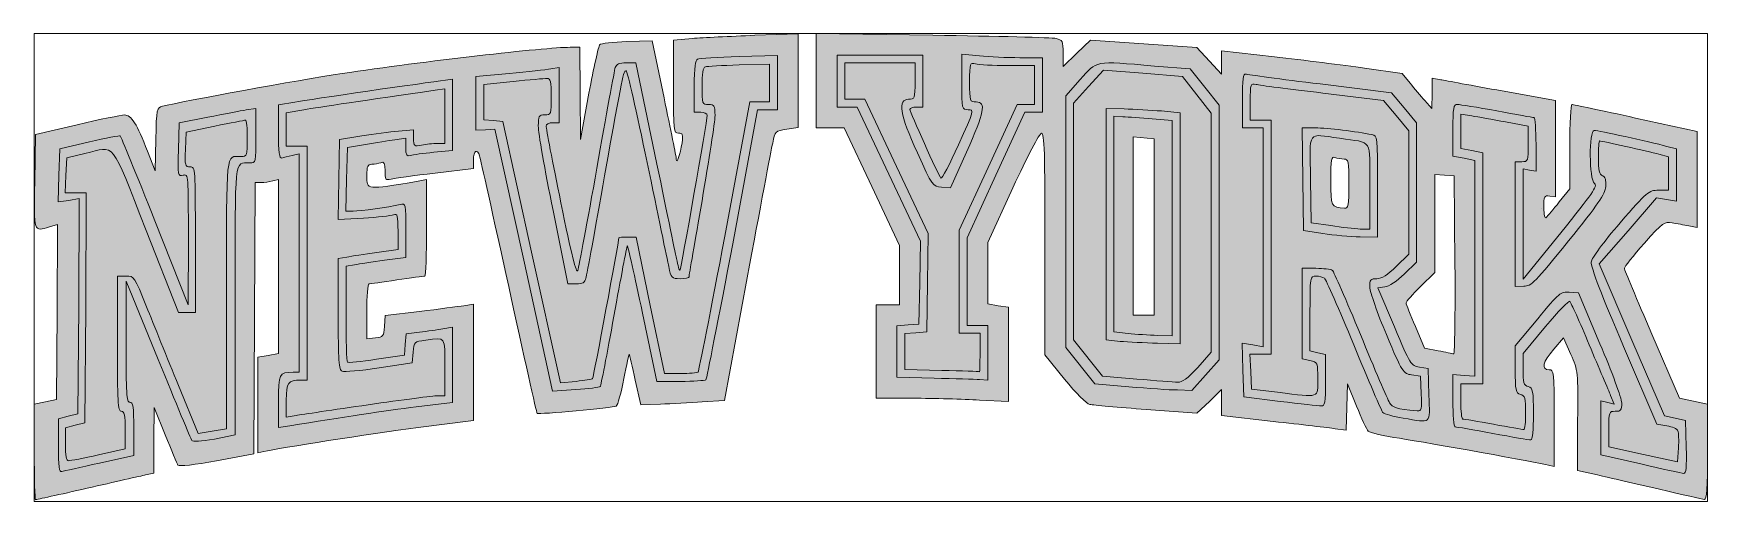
# Model space of a CAD drawing. Extents: x 718 to 1201, y 472 to 607.
import ezdxf

# ---------------------------------------------------------------- set-up
doc = ezdxf.new("R2010")
doc.units = 0
doc.header["$MEASUREMENT"] = 0
doc.layers.add('Capa 1', color=7, linetype='Continuous')

# ---------------------------------------------------------------- blocks, each defined once
blk = doc.blocks.new('block 2')
at = {"layer": 'Capa 1', "true_color": 0x0269b3}
h = blk.add_hatch(color=152, dxfattribs=at)
h.dxf.hatch_style = 2
edge = h.paths.add_edge_path()
edge.add_spline(control_points=[(718, 486.32), (718, 486.32), (718, 500.05), (718, 500.05), (718, 500.05), (721.23, 500.73), (721.23, 500.73), (721.23, 500.73), (724.38, 501.4), (724.38, 501.4), (724.38, 501.4), (724.6, 526.68), (724.6, 526.68), (724.6, 526.68), (724.75, 551.95), (724.75, 551.95), (724.75, 551.95), (722.35, 551.2), (722.35, 551.2), (717.77, 549.93), (717.93, 549.32), (718.15, 564.18), (718.15, 564.18), (718.38, 577.9), (718.38, 577.9), (718.38, 577.9), (730.38, 580.68), (730.38, 580.68), (736.98, 582.25), (743.12, 583.45), (744.02, 583.52), (745.98, 583.52), (747.7, 580.82), (750.7, 573.02), (750.7, 573.02), (752.88, 567.4), (752.88, 567.4), (752.88, 567.4), (753.1, 576.55), (753.1, 576.55), (753.25, 585.25), (753.4, 585.62), (754.98, 586), (760.9, 587.5), (794.35, 593.57), (806.87, 595.45), (830.35, 598.98), (865.52, 603.02), (872.65, 603.02), (872.65, 603.02), (875.5, 603.02), (875.5, 603.02), (875.5, 603.02), (875.57, 589.68), (875.57, 589.68), (875.57, 589.68), (875.65, 576.4), (875.65, 576.4), (875.65, 576.4), (878.12, 589.75), (878.12, 589.75), (879.48, 597.1), (880.9, 603.4), (881.2, 603.77), (881.57, 604.15), (885.1, 604.52), (889.07, 604.68), (889.07, 604.68), (896.35, 604.9), (896.35, 604.9), (896.35, 604.9), (899.8, 588.4), (899.8, 588.4), (901.68, 579.32), (903.32, 571.38), (903.32, 570.77), (903.4, 569.05), (904.45, 572.12), (904.98, 575.5), (905.35, 577.9), (905.2, 578.27), (903.93, 578.27), (902.57, 578.27), (902.5, 578.95), (902.5, 591.7), (902.5, 591.7), (902.5, 605.12), (902.5, 605.12), (902.5, 605.12), (907.98, 605.57), (907.98, 605.57), (910.9, 605.8), (919, 606.18), (925.98, 606.48), (925.98, 606.48), (938.5, 606.93), (938.5, 606.93), (938.5, 606.93), (938.5, 579.85), (938.5, 579.85), (938.5, 579.85), (935.2, 579.4), (935.2, 579.4), (931.9, 578.88), (931.82, 578.8), (931.15, 575.35), (930.7, 573.48), (927.4, 556), (923.8, 536.5), (923.8, 536.5), (917.2, 501.18), (917.2, 501.18), (917.2, 501.18), (910.82, 500.73), (910.82, 500.73), (907.3, 500.5), (901.82, 500.2), (898.75, 500.12), (898.75, 500.12), (893.12, 499.9), (893.12, 499.9), (893.12, 499.9), (891.48, 507.02), (891.48, 507.02), (890.57, 510.93), (889.82, 514.3), (889.75, 514.52), (889.68, 514.75), (889, 511.52), (888.18, 507.48), (887.43, 503.35), (886.45, 499.82), (886, 499.52), (885.18, 499), (863.5, 497.05), (863.12, 497.43), (863.05, 497.57), (859.3, 514), (854.95, 534.02), (850.52, 554.05), (846.77, 571), (846.55, 571.68), (845.88, 573.93), (844.75, 573.18), (844.75, 570.55), (844.75, 570.55), (844.75, 568.07), (844.75, 568.07), (844.75, 568.07), (833.73, 566.73), (833.73, 566.73), (827.57, 566.05), (821.87, 565.23), (820.98, 565), (819.4, 564.62), (819.25, 564.85), (819.25, 567.4), (819.25, 569.65), (819.02, 570.1), (818.05, 569.73), (817.37, 569.5), (816.25, 569.27), (815.43, 569.27), (814.23, 569.27), (814, 568.75), (814, 565.9), (814, 561.85), (813.62, 561.85), (828.85, 564.4), (828.85, 564.4), (831.25, 564.85), (831.25, 564.85), (831.25, 564.85), (831.25, 550.9), (831.25, 550.9), (831.25, 543.25), (831.02, 537.02), (830.73, 537.02), (830.35, 537.02), (826.75, 536.5), (822.62, 535.9), (818.5, 535.3), (814.9, 534.77), (814.6, 534.77), (814.23, 534.77), (814, 531.18), (814, 526.82), (814, 526.82), (814, 518.95), (814, 518.95), (814, 518.95), (816.48, 519.18), (816.48, 519.18), (818.73, 519.4), (818.87, 519.62), (819.1, 522.48), (819.1, 522.48), (819.32, 525.62), (819.32, 525.62), (819.32, 525.62), (829.23, 526.82), (829.23, 526.82), (834.7, 527.5), (840.4, 528.25), (841.98, 528.48), (841.98, 528.48), (844.75, 528.93), (844.75, 528.93), (844.75, 528.93), (844.75, 495.4), (844.75, 495.4), (844.75, 495.4), (828.77, 493.3), (828.77, 493.3), (814.68, 491.5), (788.8, 487.45), (784.23, 486.4), (784.23, 486.4), (782.5, 486.02), (782.5, 486.02), (782.5, 486.02), (782.5, 513.62), (782.5, 513.62), (782.5, 513.62), (785.5, 514.15), (785.5, 514.15), (785.5, 514.15), (788.5, 514.68), (788.5, 514.68), (788.5, 514.68), (788.5, 564.93), (788.5, 564.93), (788.5, 564.93), (786.85, 564.48), (786.85, 564.48), (785.87, 564.25), (784.37, 564.02), (783.48, 564.02), (783.48, 564.02), (781.75, 564.02), (781.75, 564.02), (781.75, 564.02), (781.6, 524.88), (781.6, 524.88), (781.6, 524.88), (781.37, 485.73), (781.37, 485.73), (781.37, 485.73), (770.65, 483.77), (770.65, 483.77), (764.35, 482.57), (759.77, 482.05), (759.48, 482.5), (759.25, 482.87), (757.6, 486.77), (755.8, 491.2), (755.8, 491.2), (752.57, 499.15), (752.57, 499.15), (752.57, 499.15), (752.5, 489.62), (752.5, 489.62), (752.5, 489.62), (752.5, 480.18), (752.5, 480.18), (752.5, 480.18), (750.1, 479.65), (750.1, 479.65), (748.75, 479.35), (741.18, 477.62), (733.23, 475.82), (725.27, 474.02), (718.6, 472.52), (718.38, 472.52), (718.15, 472.52), (718, 478.75), (718, 486.32), (718, 486.32), (718, 486.32), (718, 486.32)], knot_values=[0, 0, 0, 0, 1, 1, 1, 2, 2, 2, 3, 3, 3, 4, 4, 4, 5, 5, 5, 6, 6, 6, 7, 7, 7, 8, 8, 8, 9, 9, 9, 10, 10, 10, 11, 11, 11, 12, 12, 12, 13, 13, 13, 14, 14, 14, 15, 15, 15, 16, 16, 16, 17, 17, 17, 18, 18, 18, 19, 19, 19, 20, 20, 20, 21, 21, 21, 22, 22, 22, 23, 23, 23, 24, 24, 24, 25, 25, 25, 26, 26, 26, 27, 27, 27, 28, 28, 28, 29, 29, 29, 30, 30, 30, 31, 31, 31, 32, 32, 32, 33, 33, 33, 34, 34, 34, 35, 35, 35, 36, 36, 36, 37, 37, 37, 38, 38, 38, 39, 39, 39, 40, 40, 40, 41, 41, 41, 42, 42, 42, 43, 43, 43, 44, 44, 44, 45, 45, 45, 46, 46, 46, 47, 47, 47, 48, 48, 48, 49, 49, 49, 50, 50, 50, 51, 51, 51, 52, 52, 52, 53, 53, 53, 54, 54, 54, 55, 55, 55, 56, 56, 56, 57, 57, 57, 58, 58, 58, 59, 59, 59, 60, 60, 60, 61, 61, 61, 62, 62, 62, 63, 63, 63, 64, 64, 64, 65, 65, 65, 66, 66, 66, 67, 67, 67, 68, 68, 68, 69, 69, 69, 70, 70, 70, 71, 71, 71, 72, 72, 72, 73, 73, 73, 74, 74, 74, 75, 75, 75, 76, 76, 76, 77, 77, 77, 78, 78, 78, 79, 79, 79, 80, 80, 80, 81, 81, 81, 82, 82, 82, 83, 83, 83, 84, 84, 84, 85, 85, 85, 86, 86, 86, 87, 87, 87, 88, 88, 88, 89, 89, 89, 90, 90, 90, 91, 91, 91, 92, 92, 92, 93, 93, 93, 93], degree=3, periodic=1)
edge = h.paths.add_edge_path()
edge.add_spline(control_points=[(736.52, 485.43), (736.52, 485.43), (744.25, 487.15), (744.25, 487.15), (744.25, 487.15), (744.25, 492.55), (744.25, 492.55), (744.25, 496.9), (744.02, 498.02), (743.12, 498.02), (742.15, 498.02), (742, 500.73), (742, 517.52), (742, 517.52), (742, 537.02), (742, 537.02), (742, 537.02), (744.48, 537.02), (744.48, 537.02), (746.88, 537.02), (746.95, 536.88), (750.4, 528.18), (752.35, 523.38), (756.48, 513.1), (759.62, 505.45), (759.62, 505.45), (765.32, 491.57), (765.32, 491.57), (765.32, 491.57), (769.37, 492.25), (769.37, 492.25), (769.37, 492.25), (773.5, 493), (773.5, 493), (773.5, 493), (773.5, 531.85), (773.5, 531.85), (773.5, 574.15), (773.2, 571.52), (777.7, 571.52), (779.43, 571.52), (779.5, 571.75), (779.5, 576.77), (779.5, 579.62), (779.27, 582.02), (778.98, 582.02), (778.6, 581.95), (774.7, 581.2), (770.12, 580.3), (770.12, 580.3), (761.88, 578.57), (761.88, 578.57), (761.88, 578.57), (761.65, 573.55), (761.65, 573.55), (761.43, 568.9), (761.57, 568.52), (763, 568.52), (764.5, 568.52), (764.5, 568.15), (764.5, 547.52), (764.5, 547.52), (764.5, 526.52), (764.5, 526.52), (764.5, 526.52), (759.62, 526.52), (759.62, 526.52), (759.62, 526.52), (750.32, 550.15), (750.32, 550.15), (739.82, 576.77), (741.62, 574.52), (732.62, 572.43), (732.62, 572.43), (727.38, 571.15), (727.38, 571.15), (727.38, 571.15), (727.15, 566.05), (727.15, 566.05), (727.15, 566.05), (726.93, 561.02), (726.93, 561.02), (726.93, 561.02), (733, 561.02), (733, 561.02), (733, 561.02), (732.85, 527.8), (732.85, 527.8), (732.85, 527.8), (732.62, 494.65), (732.62, 494.65), (732.62, 494.65), (729.85, 493.98), (729.85, 493.98), (729.85, 493.98), (727, 493.23), (727, 493.23), (727, 493.23), (727, 488.5), (727, 488.5), (727, 485.27), (727.3, 483.77), (727.9, 483.77), (728.43, 483.77), (732.32, 484.52), (736.52, 485.43), (736.52, 485.43), (736.52, 485.43), (736.52, 485.43)], knot_values=[0, 0, 0, 0, 1, 1, 1, 2, 2, 2, 3, 3, 3, 4, 4, 4, 5, 5, 5, 6, 6, 6, 7, 7, 7, 8, 8, 8, 9, 9, 9, 10, 10, 10, 11, 11, 11, 12, 12, 12, 13, 13, 13, 14, 14, 14, 15, 15, 15, 16, 16, 16, 17, 17, 17, 18, 18, 18, 19, 19, 19, 20, 20, 20, 21, 21, 21, 22, 22, 22, 23, 23, 23, 24, 24, 24, 25, 25, 25, 26, 26, 26, 27, 27, 27, 28, 28, 28, 29, 29, 29, 30, 30, 30, 31, 31, 31, 32, 32, 32, 33, 33, 33, 34, 34, 34, 35, 35, 35, 36, 36, 36, 36], degree=3, periodic=1)
edge = h.paths.add_edge_path()
edge.add_spline(control_points=[(814.37, 499.9), (824.27, 501.32), (833.27, 502.52), (834.48, 502.52), (834.48, 502.52), (836.5, 502.52), (836.5, 502.52), (836.5, 502.52), (836.5, 510.77), (836.5, 510.77), (836.5, 519.85), (836.88, 519.32), (831.02, 518.57), (827.65, 518.05), (827.57, 518.05), (827.35, 515.05), (827.35, 515.05), (827.12, 511.98), (827.12, 511.98), (827.12, 511.98), (817.52, 510.55), (817.52, 510.55), (812.27, 509.73), (807.48, 509.35), (806.87, 509.57), (805.9, 509.88), (805.75, 512.57), (805.75, 526.07), (805.75, 526.07), (805.75, 542.12), (805.75, 542.12), (805.75, 542.12), (808.23, 542.5), (808.23, 542.5), (809.5, 542.8), (813.4, 543.32), (816.85, 543.85), (816.85, 543.85), (823, 544.68), (823, 544.68), (823, 544.68), (823, 549.93), (823, 549.93), (823, 554.57), (822.85, 555.1), (821.73, 554.73), (820.98, 554.43), (817.07, 553.98), (813.02, 553.75), (813.02, 553.75), (805.68, 553.3), (805.68, 553.3), (805.68, 553.3), (805.9, 564.85), (805.9, 564.85), (805.9, 564.85), (806.12, 576.4), (806.12, 576.4), (806.12, 576.4), (811.37, 577.3), (811.37, 577.3), (814.3, 577.75), (819.1, 578.43), (822.1, 578.73), (822.1, 578.73), (827.5, 579.25), (827.5, 579.25), (827.5, 579.25), (827.5, 576.77), (827.5, 576.77), (827.5, 574.45), (827.57, 574.38), (829.82, 574.82), (831.1, 575.05), (833.12, 575.27), (834.32, 575.27), (834.32, 575.27), (836.5, 575.27), (836.5, 575.27), (836.5, 575.27), (836.5, 591.02), (836.5, 591.02), (836.5, 591.02), (833.73, 590.65), (833.73, 590.65), (814, 587.8), (799.98, 585.7), (795.85, 585.02), (795.85, 585.02), (790.75, 584.12), (790.75, 584.12), (790.75, 584.12), (790.75, 574.52), (790.75, 574.52), (790.75, 574.52), (796.75, 574.52), (796.75, 574.52), (796.75, 574.52), (796.75, 507.02), (796.75, 507.02), (796.75, 507.02), (794.95, 507.02), (794.95, 507.02), (791.2, 507.02), (790.75, 506.43), (790.75, 501.25), (790.75, 501.25), (790.75, 496.3), (790.75, 496.3), (790.75, 496.3), (793.6, 496.82), (793.6, 496.82), (795.1, 497.05), (804.48, 498.48), (814.37, 499.9), (814.37, 499.9), (814.37, 499.9), (814.37, 499.9)], knot_values=[0, 0, 0, 0, 1, 1, 1, 2, 2, 2, 3, 3, 3, 4, 4, 4, 5, 5, 5, 6, 6, 6, 7, 7, 7, 8, 8, 8, 9, 9, 9, 10, 10, 10, 11, 11, 11, 12, 12, 12, 13, 13, 13, 14, 14, 14, 15, 15, 15, 16, 16, 16, 17, 17, 17, 18, 18, 18, 19, 19, 19, 20, 20, 20, 21, 21, 21, 22, 22, 22, 23, 23, 23, 24, 24, 24, 25, 25, 25, 26, 26, 26, 27, 27, 27, 28, 28, 28, 29, 29, 29, 30, 30, 30, 31, 31, 31, 32, 32, 32, 33, 33, 33, 34, 34, 34, 35, 35, 35, 36, 36, 36, 37, 37, 37, 38, 38, 38, 39, 39, 39, 39], degree=3, periodic=1)
edge = h.paths.add_edge_path()
edge.add_spline(control_points=[(879.18, 507.48), (879.4, 507.62), (886.68, 546.77), (886.75, 548.05), (886.75, 548.2), (887.88, 548.27), (889.23, 548.27), (889.23, 548.27), (891.7, 548.27), (891.7, 548.27), (891.7, 548.27), (895.82, 528.55), (895.82, 528.55), (895.82, 528.55), (899.95, 508.9), (899.95, 508.9), (899.95, 508.9), (904.52, 508.9), (904.52, 508.9), (907.07, 508.9), (909.32, 509.12), (909.62, 509.35), (909.85, 509.65), (913.3, 527.27), (917.35, 548.57), (917.35, 548.57), (924.55, 587.27), (924.55, 587.27), (924.55, 587.27), (930.25, 587.27), (930.25, 587.27), (930.25, 587.27), (930.25, 598.15), (930.25, 598.15), (930.25, 598.15), (921.48, 597.93), (921.48, 597.93), (916.6, 597.77), (912.18, 597.55), (911.73, 597.4), (911.05, 597.18), (910.75, 595.38), (910.75, 591.77), (910.75, 586.68), (910.82, 586.52), (912.62, 586.52), (914.35, 586.52), (914.5, 586.23), (914.5, 583.3), (914.5, 581.57), (912.77, 570.55), (910.75, 558.77), (908.73, 547), (907, 537.18), (907, 536.8), (907, 536.5), (905.88, 536.27), (904.45, 536.27), (901.98, 536.27), (901.82, 536.43), (901.15, 539.8), (900.7, 541.82), (897.93, 555.32), (894.93, 569.8), (891.85, 584.35), (889.15, 596.27), (888.85, 596.27), (888.1, 596.27), (887.88, 595.38), (882.62, 565.9), (879.93, 550.6), (877.45, 537.4), (877.23, 536.43), (876.93, 535.15), (876.32, 534.77), (874.45, 534.77), (874.45, 534.77), (872.05, 534.77), (872.05, 534.77), (872.05, 534.77), (867.77, 555.93), (867.77, 555.93), (865.38, 567.62), (863.43, 578.57), (863.5, 580.3), (863.5, 583.23), (863.65, 583.52), (865.38, 583.52), (867.18, 583.52), (867.25, 583.68), (867.25, 588.77), (867.25, 593.2), (867.02, 594.02), (865.98, 594.02), (865.3, 594.02), (860.88, 593.65), (856.23, 593.2), (856.23, 593.2), (847.75, 592.3), (847.75, 592.3), (847.75, 592.3), (847.75, 582.1), (847.75, 582.1), (847.75, 582.1), (850.52, 581.88), (850.52, 581.88), (850.52, 581.88), (853.3, 581.65), (853.3, 581.65), (853.3, 581.65), (861.55, 543.93), (861.55, 543.93), (861.55, 543.93), (869.88, 506.2), (869.88, 506.2), (869.88, 506.2), (874.38, 506.65), (874.38, 506.65), (876.85, 506.95), (879.02, 507.32), (879.18, 507.48), (879.18, 507.48), (879.18, 507.48), (879.18, 507.48)], knot_values=[0, 0, 0, 0, 1, 1, 1, 2, 2, 2, 3, 3, 3, 4, 4, 4, 5, 5, 5, 6, 6, 6, 7, 7, 7, 8, 8, 8, 9, 9, 9, 10, 10, 10, 11, 11, 11, 12, 12, 12, 13, 13, 13, 14, 14, 14, 15, 15, 15, 16, 16, 16, 17, 17, 17, 18, 18, 18, 19, 19, 19, 20, 20, 20, 21, 21, 21, 22, 22, 22, 23, 23, 23, 24, 24, 24, 25, 25, 25, 26, 26, 26, 27, 27, 27, 28, 28, 28, 29, 29, 29, 30, 30, 30, 31, 31, 31, 32, 32, 32, 33, 33, 33, 34, 34, 34, 35, 35, 35, 36, 36, 36, 37, 37, 37, 38, 38, 38, 39, 39, 39, 40, 40, 40, 41, 41, 41, 41], degree=3, periodic=1)
at = {"layer": 'Capa 1', "lineweight": 0}
for points in [[(718, 472), (1201, 472), (1201, 607), (718, 607), (718, 472)], [(879.18, 507.48), (879.18, 507.48)]]:
    blk.add_lwpolyline(points, dxfattribs=at)
for points, knots in [([(718, 486.32), (718, 486.32), (718, 500.05), (718, 500.05), (718, 500.05), (721.23, 500.73), (721.23, 500.73), (721.23, 500.73), (724.38, 501.4), (724.38, 501.4), (724.38, 501.4), (724.6, 526.68), (724.6, 526.68), (724.6, 526.68), (724.75, 551.95), (724.75, 551.95), (724.75, 551.95), (722.35, 551.2), (722.35, 551.2), (717.77, 549.93), (717.93, 549.32), (718.15, 564.18), (718.15, 564.18), (718.38, 577.9), (718.38, 577.9), (718.38, 577.9), (730.38, 580.68), (730.38, 580.68), (736.98, 582.25), (743.12, 583.45), (744.02, 583.52), (745.98, 583.52), (747.7, 580.82), (750.7, 573.02), (750.7, 573.02), (752.88, 567.4), (752.88, 567.4), (752.88, 567.4), (753.1, 576.55), (753.1, 576.55), (753.25, 585.25), (753.4, 585.62), (754.98, 586), (760.9, 587.5), (794.35, 593.57), (806.87, 595.45), (830.35, 598.98), (865.52, 603.02), (872.65, 603.02), (872.65, 603.02), (875.5, 603.02), (875.5, 603.02), (875.5, 603.02), (875.57, 589.68), (875.57, 589.68), (875.57, 589.68), (875.65, 576.4), (875.65, 576.4), (875.65, 576.4), (878.12, 589.75), (878.12, 589.75), (879.48, 597.1), (880.9, 603.4), (881.2, 603.77), (881.57, 604.15), (885.1, 604.52), (889.07, 604.68), (889.07, 604.68), (896.35, 604.9), (896.35, 604.9), (896.35, 604.9), (899.8, 588.4), (899.8, 588.4), (901.68, 579.32), (903.32, 571.38), (903.32, 570.77), (903.4, 569.05), (904.45, 572.12), (904.98, 575.5), (905.35, 577.9), (905.2, 578.27), (903.93, 578.27), (902.57, 578.27), (902.5, 578.95), (902.5, 591.7), (902.5, 591.7), (902.5, 605.12), (902.5, 605.12), (902.5, 605.12), (907.98, 605.57), (907.98, 605.57), (910.9, 605.8), (919, 606.18), (925.98, 606.48), (925.98, 606.48), (938.5, 606.93), (938.5, 606.93), (938.5, 606.93), (938.5, 579.85), (938.5, 579.85), (938.5, 579.85), (935.2, 579.4), (935.2, 579.4), (931.9, 578.88), (931.82, 578.8), (931.15, 575.35), (930.7, 573.48), (927.4, 556), (923.8, 536.5), (923.8, 536.5), (917.2, 501.18), (917.2, 501.18), (917.2, 501.18), (910.82, 500.73), (910.82, 500.73), (907.3, 500.5), (901.82, 500.2), (898.75, 500.12), (898.75, 500.12), (893.12, 499.9), (893.12, 499.9), (893.12, 499.9), (891.48, 507.02), (891.48, 507.02), (890.57, 510.93), (889.82, 514.3), (889.75, 514.52), (889.68, 514.75), (889, 511.52), (888.18, 507.48), (887.43, 503.35), (886.45, 499.82), (886, 499.52), (885.18, 499), (863.5, 497.05), (863.12, 497.43), (863.05, 497.57), (859.3, 514), (854.95, 534.02), (850.52, 554.05), (846.77, 571), (846.55, 571.68), (845.88, 573.93), (844.75, 573.18), (844.75, 570.55), (844.75, 570.55), (844.75, 568.07), (844.75, 568.07), (844.75, 568.07), (833.73, 566.73), (833.73, 566.73), (827.57, 566.05), (821.87, 565.23), (820.98, 565), (819.4, 564.62), (819.25, 564.85), (819.25, 567.4), (819.25, 569.65), (819.02, 570.1), (818.05, 569.73), (817.37, 569.5), (816.25, 569.27), (815.43, 569.27), (814.23, 569.27), (814, 568.75), (814, 565.9), (814, 561.85), (813.62, 561.85), (828.85, 564.4), (828.85, 564.4), (831.25, 564.85), (831.25, 564.85), (831.25, 564.85), (831.25, 550.9), (831.25, 550.9), (831.25, 543.25), (831.02, 537.02), (830.73, 537.02), (830.35, 537.02), (826.75, 536.5), (822.62, 535.9), (818.5, 535.3), (814.9, 534.77), (814.6, 534.77), (814.23, 534.77), (814, 531.18), (814, 526.82), (814, 526.82), (814, 518.95), (814, 518.95), (814, 518.95), (816.48, 519.18), (816.48, 519.18), (818.73, 519.4), (818.87, 519.62), (819.1, 522.48), (819.1, 522.48), (819.32, 525.62), (819.32, 525.62), (819.32, 525.62), (829.23, 526.82), (829.23, 526.82), (834.7, 527.5), (840.4, 528.25), (841.98, 528.48), (841.98, 528.48), (844.75, 528.93), (844.75, 528.93), (844.75, 528.93), (844.75, 495.4), (844.75, 495.4), (844.75, 495.4), (828.77, 493.3), (828.77, 493.3), (814.68, 491.5), (788.8, 487.45), (784.23, 486.4), (784.23, 486.4), (782.5, 486.02), (782.5, 486.02), (782.5, 486.02), (782.5, 513.62), (782.5, 513.62), (782.5, 513.62), (785.5, 514.15), (785.5, 514.15), (785.5, 514.15), (788.5, 514.68), (788.5, 514.68), (788.5, 514.68), (788.5, 564.93), (788.5, 564.93), (788.5, 564.93), (786.85, 564.48), (786.85, 564.48), (785.87, 564.25), (784.37, 564.02), (783.48, 564.02), (783.48, 564.02), (781.75, 564.02), (781.75, 564.02), (781.75, 564.02), (781.6, 524.88), (781.6, 524.88), (781.6, 524.88), (781.37, 485.73), (781.37, 485.73), (781.37, 485.73), (770.65, 483.77), (770.65, 483.77), (764.35, 482.57), (759.77, 482.05), (759.48, 482.5), (759.25, 482.87), (757.6, 486.77), (755.8, 491.2), (755.8, 491.2), (752.57, 499.15), (752.57, 499.15), (752.57, 499.15), (752.5, 489.62), (752.5, 489.62), (752.5, 489.62), (752.5, 480.18), (752.5, 480.18), (752.5, 480.18), (750.1, 479.65), (750.1, 479.65), (748.75, 479.35), (741.18, 477.62), (733.23, 475.82), (725.27, 474.02), (718.6, 472.52), (718.38, 472.52), (718.15, 472.52), (718, 478.75), (718, 486.32), (718, 486.32), (718, 486.32), (718, 486.32)], [0, 0, 0, 0, 1, 1, 1, 2, 2, 2, 3, 3, 3, 4, 4, 4, 5, 5, 5, 6, 6, 6, 7, 7, 7, 8, 8, 8, 9, 9, 9, 10, 10, 10, 11, 11, 11, 12, 12, 12, 13, 13, 13, 14, 14, 14, 15, 15, 15, 16, 16, 16, 17, 17, 17, 18, 18, 18, 19, 19, 19, 20, 20, 20, 21, 21, 21, 22, 22, 22, 23, 23, 23, 24, 24, 24, 25, 25, 25, 26, 26, 26, 27, 27, 27, 28, 28, 28, 29, 29, 29, 30, 30, 30, 31, 31, 31, 32, 32, 32, 33, 33, 33, 34, 34, 34, 35, 35, 35, 36, 36, 36, 37, 37, 37, 38, 38, 38, 39, 39, 39, 40, 40, 40, 41, 41, 41, 42, 42, 42, 43, 43, 43, 44, 44, 44, 45, 45, 45, 46, 46, 46, 47, 47, 47, 48, 48, 48, 49, 49, 49, 50, 50, 50, 51, 51, 51, 52, 52, 52, 53, 53, 53, 54, 54, 54, 55, 55, 55, 56, 56, 56, 57, 57, 57, 58, 58, 58, 59, 59, 59, 60, 60, 60, 61, 61, 61, 62, 62, 62, 63, 63, 63, 64, 64, 64, 65, 65, 65, 66, 66, 66, 67, 67, 67, 68, 68, 68, 69, 69, 69, 70, 70, 70, 71, 71, 71, 72, 72, 72, 73, 73, 73, 74, 74, 74, 75, 75, 75, 76, 76, 76, 77, 77, 77, 78, 78, 78, 79, 79, 79, 80, 80, 80, 81, 81, 81, 82, 82, 82, 83, 83, 83, 84, 84, 84, 85, 85, 85, 86, 86, 86, 87, 87, 87, 88, 88, 88, 89, 89, 89, 90, 90, 90, 91, 91, 91, 92, 92, 92, 93, 93, 93, 93]), ([(879.18, 507.48), (879.4, 507.62), (886.68, 546.77), (886.75, 548.05), (886.75, 548.2), (887.88, 548.27), (889.23, 548.27), (889.23, 548.27), (891.7, 548.27), (891.7, 548.27), (891.7, 548.27), (895.82, 528.55), (895.82, 528.55), (895.82, 528.55), (899.95, 508.9), (899.95, 508.9), (899.95, 508.9), (904.52, 508.9), (904.52, 508.9), (907.07, 508.9), (909.32, 509.12), (909.62, 509.35), (909.85, 509.65), (913.3, 527.27), (917.35, 548.57), (917.35, 548.57), (924.55, 587.27), (924.55, 587.27), (924.55, 587.27), (930.25, 587.27), (930.25, 587.27), (930.25, 587.27), (930.25, 598.15), (930.25, 598.15), (930.25, 598.15), (921.48, 597.93), (921.48, 597.93), (916.6, 597.77), (912.18, 597.55), (911.73, 597.4), (911.05, 597.18), (910.75, 595.38), (910.75, 591.77), (910.75, 586.68), (910.82, 586.52), (912.62, 586.52), (914.35, 586.52), (914.5, 586.23), (914.5, 583.3), (914.5, 581.57), (912.77, 570.55), (910.75, 558.77), (908.73, 547), (907, 537.18), (907, 536.8), (907, 536.5), (905.88, 536.27), (904.45, 536.27), (901.98, 536.27), (901.82, 536.43), (901.15, 539.8), (900.7, 541.82), (897.93, 555.32), (894.93, 569.8), (891.85, 584.35), (889.15, 596.27), (888.85, 596.27), (888.1, 596.27), (887.88, 595.38), (882.62, 565.9), (879.93, 550.6), (877.45, 537.4), (877.23, 536.43), (876.93, 535.15), (876.32, 534.77), (874.45, 534.77), (874.45, 534.77), (872.05, 534.77), (872.05, 534.77), (872.05, 534.77), (867.77, 555.93), (867.77, 555.93), (865.38, 567.62), (863.43, 578.57), (863.5, 580.3), (863.5, 583.23), (863.65, 583.52), (865.38, 583.52), (867.18, 583.52), (867.25, 583.68), (867.25, 588.77), (867.25, 593.2), (867.02, 594.02), (865.98, 594.02), (865.3, 594.02), (860.88, 593.65), (856.23, 593.2), (856.23, 593.2), (847.75, 592.3), (847.75, 592.3), (847.75, 592.3), (847.75, 582.1), (847.75, 582.1), (847.75, 582.1), (850.52, 581.88), (850.52, 581.88), (850.52, 581.88), (853.3, 581.65), (853.3, 581.65), (853.3, 581.65), (861.55, 543.93), (861.55, 543.93), (861.55, 543.93), (869.88, 506.2), (869.88, 506.2), (869.88, 506.2), (874.38, 506.65), (874.38, 506.65), (876.85, 506.95), (879.02, 507.32), (879.18, 507.48), (879.18, 507.48), (879.18, 507.48), (879.18, 507.48)], [0, 0, 0, 0, 1, 1, 1, 2, 2, 2, 3, 3, 3, 4, 4, 4, 5, 5, 5, 6, 6, 6, 7, 7, 7, 8, 8, 8, 9, 9, 9, 10, 10, 10, 11, 11, 11, 12, 12, 12, 13, 13, 13, 14, 14, 14, 15, 15, 15, 16, 16, 16, 17, 17, 17, 18, 18, 18, 19, 19, 19, 20, 20, 20, 21, 21, 21, 22, 22, 22, 23, 23, 23, 24, 24, 24, 25, 25, 25, 26, 26, 26, 27, 27, 27, 28, 28, 28, 29, 29, 29, 30, 30, 30, 31, 31, 31, 32, 32, 32, 33, 33, 33, 34, 34, 34, 35, 35, 35, 36, 36, 36, 37, 37, 37, 38, 38, 38, 39, 39, 39, 40, 40, 40, 41, 41, 41, 41]), ([(814.37, 499.9), (824.27, 501.32), (833.27, 502.52), (834.48, 502.52), (834.48, 502.52), (836.5, 502.52), (836.5, 502.52), (836.5, 502.52), (836.5, 510.77), (836.5, 510.77), (836.5, 519.85), (836.88, 519.32), (831.02, 518.57), (827.65, 518.05), (827.57, 518.05), (827.35, 515.05), (827.35, 515.05), (827.12, 511.98), (827.12, 511.98), (827.12, 511.98), (817.52, 510.55), (817.52, 510.55), (812.27, 509.73), (807.48, 509.35), (806.87, 509.57), (805.9, 509.88), (805.75, 512.57), (805.75, 526.07), (805.75, 526.07), (805.75, 542.12), (805.75, 542.12), (805.75, 542.12), (808.23, 542.5), (808.23, 542.5), (809.5, 542.8), (813.4, 543.32), (816.85, 543.85), (816.85, 543.85), (823, 544.68), (823, 544.68), (823, 544.68), (823, 549.93), (823, 549.93), (823, 554.57), (822.85, 555.1), (821.73, 554.73), (820.98, 554.43), (817.07, 553.98), (813.02, 553.75), (813.02, 553.75), (805.68, 553.3), (805.68, 553.3), (805.68, 553.3), (805.9, 564.85), (805.9, 564.85), (805.9, 564.85), (806.12, 576.4), (806.12, 576.4), (806.12, 576.4), (811.37, 577.3), (811.37, 577.3), (814.3, 577.75), (819.1, 578.43), (822.1, 578.73), (822.1, 578.73), (827.5, 579.25), (827.5, 579.25), (827.5, 579.25), (827.5, 576.77), (827.5, 576.77), (827.5, 574.45), (827.57, 574.38), (829.82, 574.82), (831.1, 575.05), (833.12, 575.27), (834.32, 575.27), (834.32, 575.27), (836.5, 575.27), (836.5, 575.27), (836.5, 575.27), (836.5, 591.02), (836.5, 591.02), (836.5, 591.02), (833.73, 590.65), (833.73, 590.65), (814, 587.8), (799.98, 585.7), (795.85, 585.02), (795.85, 585.02), (790.75, 584.12), (790.75, 584.12), (790.75, 584.12), (790.75, 574.52), (790.75, 574.52), (790.75, 574.52), (796.75, 574.52), (796.75, 574.52), (796.75, 574.52), (796.75, 507.02), (796.75, 507.02), (796.75, 507.02), (794.95, 507.02), (794.95, 507.02), (791.2, 507.02), (790.75, 506.43), (790.75, 501.25), (790.75, 501.25), (790.75, 496.3), (790.75, 496.3), (790.75, 496.3), (793.6, 496.82), (793.6, 496.82), (795.1, 497.05), (804.48, 498.48), (814.37, 499.9), (814.37, 499.9), (814.37, 499.9), (814.37, 499.9)], [0, 0, 0, 0, 1, 1, 1, 2, 2, 2, 3, 3, 3, 4, 4, 4, 5, 5, 5, 6, 6, 6, 7, 7, 7, 8, 8, 8, 9, 9, 9, 10, 10, 10, 11, 11, 11, 12, 12, 12, 13, 13, 13, 14, 14, 14, 15, 15, 15, 16, 16, 16, 17, 17, 17, 18, 18, 18, 19, 19, 19, 20, 20, 20, 21, 21, 21, 22, 22, 22, 23, 23, 23, 24, 24, 24, 25, 25, 25, 26, 26, 26, 27, 27, 27, 28, 28, 28, 29, 29, 29, 30, 30, 30, 31, 31, 31, 32, 32, 32, 33, 33, 33, 34, 34, 34, 35, 35, 35, 36, 36, 36, 37, 37, 37, 38, 38, 38, 39, 39, 39, 39]), ([(736.52, 485.43), (736.52, 485.43), (744.25, 487.15), (744.25, 487.15), (744.25, 487.15), (744.25, 492.55), (744.25, 492.55), (744.25, 496.9), (744.02, 498.02), (743.12, 498.02), (742.15, 498.02), (742, 500.73), (742, 517.52), (742, 517.52), (742, 537.02), (742, 537.02), (742, 537.02), (744.48, 537.02), (744.48, 537.02), (746.88, 537.02), (746.95, 536.88), (750.4, 528.18), (752.35, 523.38), (756.48, 513.1), (759.62, 505.45), (759.62, 505.45), (765.32, 491.57), (765.32, 491.57), (765.32, 491.57), (769.37, 492.25), (769.37, 492.25), (769.37, 492.25), (773.5, 493), (773.5, 493), (773.5, 493), (773.5, 531.85), (773.5, 531.85), (773.5, 574.15), (773.2, 571.52), (777.7, 571.52), (779.43, 571.52), (779.5, 571.75), (779.5, 576.77), (779.5, 579.62), (779.27, 582.02), (778.98, 582.02), (778.6, 581.95), (774.7, 581.2), (770.12, 580.3), (770.12, 580.3), (761.88, 578.57), (761.88, 578.57), (761.88, 578.57), (761.65, 573.55), (761.65, 573.55), (761.43, 568.9), (761.57, 568.52), (763, 568.52), (764.5, 568.52), (764.5, 568.15), (764.5, 547.52), (764.5, 547.52), (764.5, 526.52), (764.5, 526.52), (764.5, 526.52), (759.62, 526.52), (759.62, 526.52), (759.62, 526.52), (750.32, 550.15), (750.32, 550.15), (739.82, 576.77), (741.62, 574.52), (732.62, 572.43), (732.62, 572.43), (727.38, 571.15), (727.38, 571.15), (727.38, 571.15), (727.15, 566.05), (727.15, 566.05), (727.15, 566.05), (726.93, 561.02), (726.93, 561.02), (726.93, 561.02), (733, 561.02), (733, 561.02), (733, 561.02), (732.85, 527.8), (732.85, 527.8), (732.85, 527.8), (732.62, 494.65), (732.62, 494.65), (732.62, 494.65), (729.85, 493.98), (729.85, 493.98), (729.85, 493.98), (727, 493.23), (727, 493.23), (727, 493.23), (727, 488.5), (727, 488.5), (727, 485.27), (727.3, 483.77), (727.9, 483.77), (728.43, 483.77), (732.32, 484.52), (736.52, 485.43), (736.52, 485.43), (736.52, 485.43), (736.52, 485.43)], [0, 0, 0, 0, 1, 1, 1, 2, 2, 2, 3, 3, 3, 4, 4, 4, 5, 5, 5, 6, 6, 6, 7, 7, 7, 8, 8, 8, 9, 9, 9, 10, 10, 10, 11, 11, 11, 12, 12, 12, 13, 13, 13, 14, 14, 14, 15, 15, 15, 16, 16, 16, 17, 17, 17, 18, 18, 18, 19, 19, 19, 20, 20, 20, 21, 21, 21, 22, 22, 22, 23, 23, 23, 24, 24, 24, 25, 25, 25, 26, 26, 26, 27, 27, 27, 28, 28, 28, 29, 29, 29, 30, 30, 30, 31, 31, 31, 32, 32, 32, 33, 33, 33, 34, 34, 34, 35, 35, 35, 36, 36, 36, 36])]:
    blk.add_open_spline(points, degree=3, knots=knots, dxfattribs=at)

msp = doc.modelspace()

# ---------------------------------------------------------------- hatches: boundary and pattern name
at = {"layer": 'Capa 1', "true_color": 0x0269b3}
h = msp.add_hatch(color=152, dxfattribs=at)
h.dxf.hatch_style = 2
edge = h.paths.add_edge_path()
edge.add_spline(control_points=[(1187.12, 475.52), (1180.52, 477.1), (1172.5, 478.9), (1169.27, 479.65), (1169.27, 479.65), (1163.43, 480.93), (1163.43, 480.93), (1163.43, 480.93), (1163.5, 495.25), (1163.5, 495.25), (1163.65, 509.5), (1163.65, 509.73), (1161.55, 514.45), (1161.55, 514.45), (1159.45, 519.25), (1159.45, 519.25), (1159.45, 519.25), (1156.6, 515.95), (1156.6, 515.95), (1153.45, 512.27), (1152.93, 510.02), (1155.25, 510.02), (1156.68, 510.02), (1156.75, 509.5), (1156.75, 496.07), (1156.75, 496.07), (1156.75, 482.12), (1156.75, 482.12), (1156.75, 482.12), (1155.1, 482.5), (1155.1, 482.5), (1152.1, 483.25), (1120.68, 488.88), (1112.12, 490.23), (1107.62, 490.9), (1103.5, 491.88), (1103.05, 492.32), (1102.6, 492.77), (1101.1, 496), (1099.68, 499.52), (1099.68, 499.52), (1097.12, 505.9), (1097.12, 505.9), (1097.12, 505.9), (1096.9, 499.23), (1096.9, 499.23), (1096.9, 499.23), (1096.68, 492.55), (1096.68, 492.55), (1096.68, 492.55), (1093.52, 493), (1093.52, 493), (1091.8, 493.23), (1083.7, 494.2), (1075.6, 495.1), (1075.6, 495.1), (1060.75, 496.82), (1060.75, 496.82), (1060.75, 496.82), (1060.75, 504.32), (1060.75, 504.32), (1060.75, 504.32), (1057.23, 500.88), (1057.23, 500.88), (1057.23, 500.88), (1053.62, 497.5), (1053.62, 497.5), (1053.62, 497.5), (1039, 498.55), (1039, 498.55), (1030.98, 499.15), (1023.62, 499.82), (1022.73, 499.98), (1021.68, 500.2), (1018.75, 503.12), (1015.38, 507.32), (1015.38, 507.32), (1009.75, 514.3), (1009.75, 514.3), (1009.75, 514.3), (1009.75, 546.32), (1009.75, 546.32), (1009.75, 572.43), (1009.6, 578.27), (1008.77, 578.27), (1008.18, 578.27), (1004.65, 571.45), (1000.52, 562.52), (1000.52, 562.52), (993.25, 546.7), (993.25, 546.7), (993.25, 546.7), (993.25, 529), (993.25, 529), (993.25, 529), (996.25, 528.48), (996.25, 528.48), (996.25, 528.48), (999.25, 528.02), (999.25, 528.02), (999.25, 528.02), (999.25, 500.8), (999.25, 500.8), (999.25, 500.8), (990.85, 501.25), (990.85, 501.25), (986.2, 501.55), (977.57, 501.77), (971.73, 501.77), (971.73, 501.77), (961, 501.77), (961, 501.77), (961, 501.77), (961, 528.77), (961, 528.77), (961, 528.77), (967.75, 528.77), (967.75, 528.77), (967.75, 528.77), (967.75, 545.88), (967.75, 545.88), (967.75, 545.88), (959.8, 562.82), (959.8, 562.82), (959.8, 562.82), (951.77, 579.77), (951.77, 579.77), (951.77, 579.77), (943.75, 579.77), (943.75, 579.77), (943.75, 579.77), (943.75, 607), (943.75, 607), (943.75, 607), (977.35, 606.48), (977.35, 606.48), (995.8, 606.25), (1011.77, 605.8), (1012.98, 605.57), (1014.85, 605.12), (1015, 604.82), (1015, 601.3), (1015, 601.3), (1015, 597.48), (1015, 597.48), (1015, 597.48), (1018.98, 601.3), (1018.98, 601.3), (1018.98, 601.3), (1022.88, 605.12), (1022.88, 605.12), (1022.88, 605.12), (1038.25, 604), (1038.25, 604), (1038.25, 604), (1053.62, 602.95), (1053.62, 602.95), (1053.62, 602.95), (1057.23, 599.05), (1057.23, 599.05), (1057.23, 599.05), (1060.75, 595.23), (1060.75, 595.23), (1060.75, 595.23), (1060.75, 601.98), (1060.75, 601.98), (1060.75, 601.98), (1075.98, 600.25), (1075.98, 600.25), (1084.3, 599.35), (1096, 597.85), (1102, 597.02), (1102, 597.02), (1112.87, 595.45), (1112.87, 595.45), (1112.87, 595.45), (1115.12, 592.68), (1115.12, 592.68), (1116.4, 591.18), (1118.27, 588.93), (1119.4, 587.65), (1119.4, 587.65), (1121.43, 585.4), (1121.43, 585.4), (1121.43, 585.4), (1121.5, 589.75), (1121.5, 589.75), (1121.5, 589.75), (1121.5, 594.1), (1121.5, 594.1), (1121.5, 594.1), (1123.98, 593.65), (1123.98, 593.65), (1125.25, 593.43), (1133.27, 591.93), (1141.75, 590.43), (1141.75, 590.43), (1157.12, 587.65), (1157.12, 587.65), (1157.12, 587.65), (1157.12, 559.9), (1157.12, 559.9), (1157.12, 559.9), (1155.48, 560.12), (1155.48, 560.12), (1153.9, 560.35), (1153.75, 560.05), (1153.75, 556.82), (1153.75, 554.65), (1154.05, 553.52), (1154.43, 553.9), (1154.8, 554.35), (1156.52, 556.3), (1158.18, 558.4), (1158.18, 558.4), (1161.25, 562.15), (1161.25, 562.15), (1161.25, 562.15), (1161.25, 574.3), (1161.25, 574.3), (1161.25, 581.05), (1161.48, 586.52), (1161.85, 586.52), (1162.15, 586.52), (1170.4, 584.8), (1180.23, 582.62), (1180.23, 582.62), (1198, 578.73), (1198, 578.73), (1198, 578.73), (1198, 551.05), (1198, 551.05), (1198, 551.05), (1195.6, 551.5), (1195.6, 551.5), (1194.25, 551.73), (1192.07, 552.18), (1190.8, 552.4), (1188.62, 552.85), (1188.18, 552.55), (1182.77, 546.48), (1179.55, 542.88), (1177, 539.65), (1177, 539.27), (1177, 538.9), (1180.6, 530.35), (1184.95, 520.23), (1184.95, 520.23), (1192.9, 501.85), (1192.9, 501.85), (1192.9, 501.85), (1196.95, 500.95), (1196.95, 500.95), (1196.95, 500.95), (1201, 500.05), (1201, 500.05), (1201, 500.05), (1201, 486.25), (1201, 486.25), (1201, 475.75), (1200.77, 472.52), (1200.1, 472.6), (1199.57, 472.68), (1193.73, 473.95), (1187.12, 475.52), (1187.12, 475.52), (1187.12, 475.52), (1187.12, 475.52)], knot_values=[0, 0, 0, 0, 1, 1, 1, 2, 2, 2, 3, 3, 3, 4, 4, 4, 5, 5, 5, 6, 6, 6, 7, 7, 7, 8, 8, 8, 9, 9, 9, 10, 10, 10, 11, 11, 11, 12, 12, 12, 13, 13, 13, 14, 14, 14, 15, 15, 15, 16, 16, 16, 17, 17, 17, 18, 18, 18, 19, 19, 19, 20, 20, 20, 21, 21, 21, 22, 22, 22, 23, 23, 23, 24, 24, 24, 25, 25, 25, 26, 26, 26, 27, 27, 27, 28, 28, 28, 29, 29, 29, 30, 30, 30, 31, 31, 31, 32, 32, 32, 33, 33, 33, 34, 34, 34, 35, 35, 35, 36, 36, 36, 37, 37, 37, 38, 38, 38, 39, 39, 39, 40, 40, 40, 41, 41, 41, 42, 42, 42, 43, 43, 43, 44, 44, 44, 45, 45, 45, 46, 46, 46, 47, 47, 47, 48, 48, 48, 49, 49, 49, 50, 50, 50, 51, 51, 51, 52, 52, 52, 53, 53, 53, 54, 54, 54, 55, 55, 55, 56, 56, 56, 57, 57, 57, 58, 58, 58, 59, 59, 59, 60, 60, 60, 61, 61, 61, 62, 62, 62, 63, 63, 63, 64, 64, 64, 65, 65, 65, 66, 66, 66, 67, 67, 67, 68, 68, 68, 69, 69, 69, 70, 70, 70, 71, 71, 71, 72, 72, 72, 73, 73, 73, 74, 74, 74, 75, 75, 75, 76, 76, 76, 77, 77, 77, 78, 78, 78, 79, 79, 79, 80, 80, 80, 81, 81, 81, 82, 82, 82, 83, 83, 83, 84, 84, 84, 85, 85, 85, 86, 86, 86, 87, 87, 87, 88, 88, 88, 89, 89, 89, 89], degree=3, periodic=1)
edge = h.paths.add_edge_path()
edge.add_spline(control_points=[(1192.45, 492.4), (1192.3, 492.93), (1190.8, 493.6), (1189.23, 493.82), (1189.23, 493.82), (1186.38, 494.35), (1186.38, 494.35), (1186.38, 494.35), (1176.77, 516.7), (1176.77, 516.7), (1170.7, 530.88), (1167.25, 539.8), (1167.4, 541.07), (1167.55, 542.2), (1170.93, 546.77), (1175.8, 552.4), (1183.6, 561.4), (1184.05, 561.77), (1186.82, 561.77), (1186.82, 561.77), (1189.75, 561.77), (1189.75, 561.77), (1189.75, 561.77), (1189.75, 571.45), (1189.75, 571.45), (1189.75, 571.45), (1186.98, 572.2), (1186.98, 572.2), (1183.75, 573.02), (1170.48, 576.02), (1169.87, 576.02), (1169.65, 576.02), (1169.5, 573.85), (1169.5, 571.23), (1169.5, 567.55), (1169.8, 566.35), (1170.7, 565.98), (1171.52, 565.68), (1171.75, 564.77), (1171.6, 562.82), (1171.45, 560.65), (1169.35, 557.65), (1160.87, 547.15), (1151.2, 535.15), (1150.15, 534.1), (1147.98, 534.1), (1147.98, 534.1), (1145.5, 534.02), (1145.5, 534.02), (1145.5, 534.02), (1145.5, 570.02), (1145.5, 570.02), (1145.5, 570.02), (1147.37, 570.02), (1147.37, 570.02), (1149.18, 570.02), (1149.25, 570.18), (1149.25, 575.2), (1149.25, 575.2), (1149.25, 580.3), (1149.25, 580.3), (1149.25, 580.3), (1142.73, 581.5), (1142.73, 581.5), (1139.05, 582.18), (1134.7, 582.93), (1132.98, 583.23), (1132.98, 583.23), (1129.75, 583.75), (1129.75, 583.75), (1129.75, 583.75), (1129.75, 573.85), (1129.75, 573.85), (1129.75, 573.85), (1132.98, 573.25), (1132.98, 573.25), (1132.98, 573.25), (1136.12, 572.57), (1136.12, 572.57), (1136.12, 572.57), (1136.12, 505.9), (1136.12, 505.9), (1136.12, 505.9), (1129.75, 505.9), (1129.75, 505.9), (1129.75, 505.9), (1129.75, 500.8), (1129.75, 500.8), (1129.75, 498.02), (1130.05, 495.77), (1130.35, 495.77), (1130.73, 495.77), (1134.7, 495.1), (1139.2, 494.27), (1143.7, 493.45), (1147.6, 492.77), (1147.98, 492.77), (1148.27, 492.77), (1148.5, 494.95), (1148.5, 497.57), (1148.5, 501.77), (1148.27, 502.52), (1147, 502.9), (1145.65, 503.35), (1145.5, 504.02), (1145.5, 510.18), (1145.5, 510.18), (1145.5, 516.93), (1145.5, 516.93), (1145.5, 516.93), (1152.02, 524.73), (1152.02, 524.73), (1158.18, 532.23), (1158.62, 532.6), (1161.1, 532.38), (1161.1, 532.38), (1163.73, 532.15), (1163.73, 532.15), (1163.73, 532.15), (1169.95, 517.52), (1169.95, 517.52), (1173.4, 509.5), (1176.18, 501.77), (1176.25, 500.43), (1176.25, 498.32), (1176.02, 498.02), (1174.37, 498.02), (1172.57, 498.02), (1172.5, 497.88), (1172.5, 492.93), (1172.5, 492.93), (1172.5, 487.75), (1172.5, 487.75), (1172.5, 487.75), (1182.48, 485.57), (1182.48, 485.57), (1182.48, 485.57), (1192.38, 483.4), (1192.38, 483.4), (1192.38, 483.4), (1192.6, 487.45), (1192.6, 487.45), (1192.75, 489.62), (1192.68, 491.88), (1192.45, 492.4), (1192.45, 492.4), (1192.45, 492.4), (1192.45, 492.4)], knot_values=[0, 0, 0, 0, 1, 1, 1, 2, 2, 2, 3, 3, 3, 4, 4, 4, 5, 5, 5, 6, 6, 6, 7, 7, 7, 8, 8, 8, 9, 9, 9, 10, 10, 10, 11, 11, 11, 12, 12, 12, 13, 13, 13, 14, 14, 14, 15, 15, 15, 16, 16, 16, 17, 17, 17, 18, 18, 18, 19, 19, 19, 20, 20, 20, 21, 21, 21, 22, 22, 22, 23, 23, 23, 24, 24, 24, 25, 25, 25, 26, 26, 26, 27, 27, 27, 28, 28, 28, 29, 29, 29, 30, 30, 30, 31, 31, 31, 32, 32, 32, 33, 33, 33, 34, 34, 34, 35, 35, 35, 36, 36, 36, 37, 37, 37, 38, 38, 38, 39, 39, 39, 40, 40, 40, 41, 41, 41, 42, 42, 42, 43, 43, 43, 44, 44, 44, 45, 45, 45, 46, 46, 46, 47, 47, 47, 48, 48, 48, 49, 49, 49, 49], degree=3, periodic=1)
edge = h.paths.add_edge_path()
edge.add_spline(control_points=[(1118.35, 503.05), (1118.35, 503.05), (1118.12, 508.15), (1118.12, 508.15), (1118.12, 508.15), (1115.57, 508.52), (1115.57, 508.52), (1113.18, 508.9), (1112.95, 509.12), (1108.3, 520.15), (1105.68, 526.3), (1103.57, 532.52), (1103.5, 533.8), (1103.5, 535.98), (1103.73, 536.27), (1105.52, 536.27), (1106.95, 536.27), (1108.68, 537.32), (1111.15, 539.8), (1111.15, 539.8), (1114.75, 543.32), (1114.75, 543.32), (1114.75, 543.32), (1114.75, 578.95), (1114.75, 578.95), (1114.75, 578.95), (1111.15, 583.3), (1111.15, 583.3), (1111.15, 583.3), (1107.48, 587.65), (1107.48, 587.65), (1107.48, 587.65), (1089.93, 589.82), (1089.93, 589.82), (1080.25, 590.95), (1071.62, 592.07), (1070.73, 592.3), (1069.07, 592.68), (1069, 592.52), (1069, 587.35), (1069, 587.35), (1069, 582.02), (1069, 582.02), (1069, 582.02), (1075, 582.02), (1075, 582.02), (1075, 582.02), (1075, 514.52), (1075, 514.52), (1075, 514.52), (1068.93, 514.52), (1068.93, 514.52), (1068.93, 514.52), (1069.15, 509.5), (1069.15, 509.5), (1069.15, 509.5), (1069.38, 504.4), (1069.38, 504.4), (1069.38, 504.4), (1076.88, 503.5), (1076.88, 503.5), (1089.4, 502), (1088.5, 501.7), (1088.5, 507.32), (1088.5, 512.05), (1088.5, 512.2), (1086.25, 512.65), (1086.25, 512.65), (1084, 513.18), (1084, 513.18), (1084, 513.18), (1084, 539.27), (1084, 539.27), (1084, 539.27), (1087.98, 539.27), (1087.98, 539.27), (1090.07, 539.27), (1092.25, 538.98), (1092.7, 538.68), (1093.07, 538.38), (1096.75, 530.05), (1100.8, 520.15), (1104.85, 510.25), (1108.68, 501.4), (1109.2, 500.5), (1110.18, 499), (1110.93, 498.77), (1117.23, 498.18), (1118.43, 498.02), (1118.57, 498.62), (1118.35, 503.05), (1118.35, 503.05), (1118.35, 503.05), (1118.35, 503.05)], knot_values=[0, 0, 0, 0, 1, 1, 1, 2, 2, 2, 3, 3, 3, 4, 4, 4, 5, 5, 5, 6, 6, 6, 7, 7, 7, 8, 8, 8, 9, 9, 9, 10, 10, 10, 11, 11, 11, 12, 12, 12, 13, 13, 13, 14, 14, 14, 15, 15, 15, 16, 16, 16, 17, 17, 17, 18, 18, 18, 19, 19, 19, 20, 20, 20, 21, 21, 21, 22, 22, 22, 23, 23, 23, 24, 24, 24, 25, 25, 25, 26, 26, 26, 27, 27, 27, 28, 28, 28, 29, 29, 29, 30, 30, 30, 31, 31, 31, 31], degree=3, periodic=1)
edge = h.paths.add_edge_path()
edge.add_spline(control_points=[(1053.85, 510.7), (1053.85, 510.7), (1057.75, 515.12), (1057.75, 515.12), (1057.75, 515.12), (1057.75, 584.05), (1057.75, 584.05), (1057.75, 584.05), (1053.62, 589.3), (1053.62, 589.3), (1053.62, 589.3), (1049.43, 594.55), (1049.43, 594.55), (1049.43, 594.55), (1038.02, 595.52), (1038.02, 595.52), (1038.02, 595.52), (1026.62, 596.43), (1026.62, 596.43), (1026.62, 596.43), (1022.35, 591.7), (1022.35, 591.7), (1022.35, 591.7), (1018, 586.9), (1018, 586.9), (1018, 586.9), (1018, 518.65), (1018, 518.65), (1018, 518.65), (1026.4, 508.15), (1026.4, 508.15), (1026.4, 508.15), (1036.23, 507.32), (1036.23, 507.32), (1041.7, 506.88), (1046.95, 506.43), (1048, 506.43), (1049.43, 506.35), (1050.85, 507.4), (1053.85, 510.7), (1053.85, 510.7), (1053.85, 510.7), (1053.85, 510.7)], knot_values=[0, 0, 0, 0, 1, 1, 1, 2, 2, 2, 3, 3, 3, 4, 4, 4, 5, 5, 5, 6, 6, 6, 7, 7, 7, 8, 8, 8, 9, 9, 9, 10, 10, 10, 11, 11, 11, 12, 12, 12, 13, 13, 13, 14, 14, 14, 14], degree=3, periodic=1)
edge = h.paths.add_edge_path()
edge.add_spline(control_points=[(991, 514.9), (991, 514.9), (991, 520.52), (991, 520.52), (991, 520.52), (985, 520.52), (985, 520.52), (985, 520.52), (985, 550.3), (985, 550.3), (985, 550.3), (993.32, 568.38), (993.32, 568.38), (993.32, 568.38), (1001.73, 586.52), (1001.73, 586.52), (1001.73, 586.52), (1006.75, 586.52), (1006.75, 586.52), (1006.75, 586.52), (1006.75, 597.77), (1006.75, 597.77), (1006.75, 597.77), (999.1, 597.77), (999.1, 597.77), (994.82, 597.77), (990.62, 598), (989.73, 598.23), (988.07, 598.68), (988, 598.52), (988, 592.98), (988, 587.43), (988.07, 587.27), (989.88, 587.27), (992.88, 587.27), (992.27, 584.35), (987.1, 572.8), (987.1, 572.8), (982.45, 562.45), (982.45, 562.45), (982.45, 562.45), (979.9, 562.68), (979.9, 562.68), (977.35, 562.9), (977.2, 563.05), (972.93, 572.57), (967.82, 583.68), (967.15, 588.02), (970.38, 588.02), (972.18, 588.02), (972.25, 588.18), (972.25, 593.27), (972.25, 593.27), (972.25, 598.52), (972.25, 598.52), (972.25, 598.52), (952, 598.52), (952, 598.52), (952, 598.52), (952, 588.02), (952, 588.02), (952, 588.02), (957.77, 588.02), (957.77, 588.02), (957.77, 588.02), (966.93, 568.68), (966.93, 568.68), (966.93, 568.68), (976, 549.32), (976, 549.32), (976, 549.32), (975.85, 535.07), (975.85, 535.07), (975.85, 535.07), (975.62, 520.9), (975.62, 520.9), (975.62, 520.9), (972.48, 520.68), (972.48, 520.68), (972.48, 520.68), (969.25, 520.45), (969.25, 520.45), (969.25, 520.45), (969.25, 510.1), (969.25, 510.1), (969.25, 510.1), (979.98, 509.8), (979.98, 509.8), (985.82, 509.73), (990.7, 509.5), (990.85, 509.43), (990.93, 509.35), (991, 511.82), (991, 514.9), (991, 514.9), (991, 514.9), (991, 514.9)], knot_values=[0, 0, 0, 0, 1, 1, 1, 2, 2, 2, 3, 3, 3, 4, 4, 4, 5, 5, 5, 6, 6, 6, 7, 7, 7, 8, 8, 8, 9, 9, 9, 10, 10, 10, 11, 11, 11, 12, 12, 12, 13, 13, 13, 14, 14, 14, 15, 15, 15, 16, 16, 16, 17, 17, 17, 18, 18, 18, 19, 19, 19, 20, 20, 20, 21, 21, 21, 22, 22, 22, 23, 23, 23, 24, 24, 24, 25, 25, 25, 26, 26, 26, 27, 27, 27, 28, 28, 28, 29, 29, 29, 30, 30, 30, 31, 31, 31, 32, 32, 32, 32], degree=3, periodic=1)
edge = h.paths.add_edge_path()
edge.add_spline(control_points=[(1128.1, 540.18), (1128.1, 540.18), (1127.87, 565.9), (1127.87, 565.9), (1127.87, 565.9), (1125.1, 566.12), (1125.1, 566.12), (1125.1, 566.12), (1122.25, 566.35), (1122.25, 566.35), (1122.25, 566.35), (1122.25, 538.07), (1122.25, 538.07), (1122.25, 538.07), (1118.12, 534.02), (1118.12, 534.02), (1115.87, 531.77), (1114, 529.68), (1114, 529.3), (1114, 528.93), (1115.2, 525.85), (1116.7, 522.48), (1116.7, 522.48), (1119.32, 516.25), (1119.32, 516.25), (1119.32, 516.25), (1123.23, 515.5), (1123.23, 515.5), (1125.4, 515.05), (1127.35, 514.68), (1127.73, 514.6), (1128.02, 514.6), (1128.18, 526.07), (1128.1, 540.18), (1128.1, 540.18), (1128.1, 540.18), (1128.1, 540.18)], knot_values=[0, 0, 0, 0, 1, 1, 1, 2, 2, 2, 3, 3, 3, 4, 4, 4, 5, 5, 5, 6, 6, 6, 7, 7, 7, 8, 8, 8, 9, 9, 9, 10, 10, 10, 11, 11, 11, 12, 12, 12, 12], degree=3, periodic=1)
at = {"layer": 'Capa 1', "true_color": 0xf4862e}
h = msp.add_hatch(color=30, dxfattribs=at)
h.dxf.hatch_style = 2
edge = h.paths.add_edge_path()
edge.add_spline(control_points=[(859.3, 541.6), (859.3, 541.6), (850.98, 579.4), (850.98, 579.4), (850.98, 579.4), (848.27, 579.25), (848.27, 579.25), (848.27, 579.25), (845.5, 579.1), (845.5, 579.1), (845.5, 579.1), (845.5, 594.55), (845.5, 594.55), (845.5, 594.55), (855.1, 595.45), (855.1, 595.45), (860.35, 595.98), (865.75, 596.57), (867.1, 596.8), (867.1, 596.8), (869.5, 597.18), (869.5, 597.18), (869.5, 597.18), (869.5, 581.27), (869.5, 581.27), (869.5, 581.27), (867.62, 581.27), (867.62, 581.27), (866.57, 581.27), (865.75, 580.82), (865.75, 580.3), (865.68, 579.85), (867.62, 569.8), (870.02, 558.18), (873.02, 543.18), (874.52, 537.4), (874.9, 538.68), (875.2, 539.57), (877.68, 552.85), (880.38, 568.15), (883.07, 583.38), (885.48, 596.5), (885.7, 597.18), (886, 598.15), (886.9, 598.52), (888.85, 598.52), (888.85, 598.52), (891.62, 598.52), (891.62, 598.52), (891.62, 598.52), (897.18, 572.05), (897.18, 572.05), (900.18, 557.57), (902.95, 544), (903.4, 542.05), (903.77, 540.02), (904.23, 538.52), (904.38, 538.68), (904.68, 538.98), (912.25, 582.02), (912.25, 583.38), (912.25, 583.9), (911.43, 584.27), (910.37, 584.27), (910.37, 584.27), (908.5, 584.27), (908.5, 584.27), (908.5, 584.27), (908.5, 591.77), (908.5, 591.77), (908.5, 597.18), (908.8, 599.43), (909.48, 599.57), (909.93, 599.8), (915.32, 600.1), (921.48, 600.32), (921.48, 600.32), (932.5, 600.7), (932.5, 600.7), (932.5, 600.7), (932.5, 585.02), (932.5, 585.02), (932.5, 585.02), (926.8, 585.02), (926.8, 585.02), (926.8, 585.02), (919.6, 546.32), (919.6, 546.32), (915.55, 525.02), (912.1, 507.4), (911.87, 507.1), (911.57, 506.88), (908.27, 506.65), (904.52, 506.65), (904.52, 506.65), (897.7, 506.65), (897.7, 506.65), (897.7, 506.65), (893.57, 526.3), (893.57, 526.3), (891.32, 537.1), (889.3, 545.88), (889.15, 545.73), (889.07, 545.57), (887.27, 536.43), (885.32, 525.48), (883.3, 514.45), (881.57, 505.3), (881.35, 505.15), (881.12, 504.93), (877.98, 504.55), (874.3, 504.32), (874.3, 504.32), (867.62, 503.8), (867.62, 503.8), (867.62, 503.8), (859.3, 541.6), (859.3, 541.6)], knot_values=[0, 0, 0, 0, 1, 1, 1, 2, 2, 2, 3, 3, 3, 4, 4, 4, 5, 5, 5, 6, 6, 6, 7, 7, 7, 8, 8, 8, 9, 9, 9, 10, 10, 10, 11, 11, 11, 12, 12, 12, 13, 13, 13, 14, 14, 14, 15, 15, 15, 16, 16, 16, 17, 17, 17, 18, 18, 18, 19, 19, 19, 20, 20, 20, 21, 21, 21, 22, 22, 22, 23, 23, 23, 24, 24, 24, 25, 25, 25, 26, 26, 26, 27, 27, 27, 28, 28, 28, 29, 29, 29, 30, 30, 30, 31, 31, 31, 32, 32, 32, 33, 33, 33, 34, 34, 34, 35, 35, 35, 36, 36, 36, 37, 37, 37, 38, 38, 38, 39, 39, 39, 39], degree=3, periodic=1)
h = msp.add_hatch(color=30, dxfattribs=at)
h.dxf.hatch_style = 2
edge = h.paths.add_edge_path()
edge.add_spline(control_points=[(977.73, 507.55), (977.73, 507.55), (967, 507.85), (967, 507.85), (967, 507.85), (967, 522.7), (967, 522.7), (967, 522.7), (970.23, 522.93), (970.23, 522.93), (970.23, 522.93), (973.38, 523.15), (973.38, 523.15), (973.38, 523.15), (973.6, 535.07), (973.6, 535.07), (973.6, 535.07), (973.82, 547.07), (973.82, 547.07), (973.82, 547.07), (964.68, 566.43), (964.68, 566.43), (964.68, 566.43), (955.52, 585.77), (955.52, 585.77), (955.52, 585.77), (949.75, 585.77), (949.75, 585.77), (949.75, 585.77), (949.75, 600.77), (949.75, 600.77), (949.75, 600.77), (974.5, 600.77), (974.5, 600.77), (974.5, 600.77), (974.5, 585.77), (974.5, 585.77), (974.5, 585.77), (972.62, 585.77), (972.62, 585.77), (971.57, 585.77), (970.75, 585.48), (970.75, 585.1), (970.75, 584.35), (979, 566.12), (979.68, 565.3), (979.98, 565), (982.3, 569.35), (984.77, 574.9), (989.35, 584.88), (989.35, 585.02), (987.55, 585.02), (985.75, 585.02), (985.75, 585.02), (985.75, 592.98), (985.75, 592.98), (985.75, 601), (985.75, 601), (985.75, 601), (990.85, 600.55), (990.85, 600.55), (993.62, 600.25), (998.8, 600.02), (1002.48, 600.02), (1002.48, 600.02), (1009, 600.02), (1009, 600.02), (1009, 600.02), (1009, 584.27), (1009, 584.27), (1009, 584.27), (1003.98, 584.27), (1003.98, 584.27), (1003.98, 584.27), (995.57, 566.12), (995.57, 566.12), (995.57, 566.12), (987.25, 548.05), (987.25, 548.05), (987.25, 548.05), (987.25, 522.77), (987.25, 522.77), (987.25, 522.77), (993.25, 522.77), (993.25, 522.77), (993.25, 522.77), (993.25, 507.02), (993.25, 507.02), (993.25, 507.02), (990.85, 507.18), (990.85, 507.18), (989.5, 507.25), (983.57, 507.48), (977.73, 507.55), (977.73, 507.55), (977.73, 507.55), (977.73, 507.55)], knot_values=[0, 0, 0, 0, 1, 1, 1, 2, 2, 2, 3, 3, 3, 4, 4, 4, 5, 5, 5, 6, 6, 6, 7, 7, 7, 8, 8, 8, 9, 9, 9, 10, 10, 10, 11, 11, 11, 12, 12, 12, 13, 13, 13, 14, 14, 14, 15, 15, 15, 16, 16, 16, 17, 17, 17, 18, 18, 18, 19, 19, 19, 20, 20, 20, 21, 21, 21, 22, 22, 22, 23, 23, 23, 24, 24, 24, 25, 25, 25, 26, 26, 26, 27, 27, 27, 28, 28, 28, 29, 29, 29, 30, 30, 30, 31, 31, 31, 32, 32, 32, 32], degree=3, periodic=1)
h = msp.add_hatch(color=30, dxfattribs=at)
h.dxf.hatch_style = 2
edge = h.paths.add_edge_path()
edge.add_spline(control_points=[(1033.98, 505.07), (1033.98, 505.07), (1024.15, 505.9), (1024.15, 505.9), (1024.15, 505.9), (1015.75, 516.4), (1015.75, 516.4), (1015.75, 516.4), (1015.75, 589), (1015.75, 589), (1015.75, 589), (1019.95, 593.73), (1019.95, 593.73), (1024.82, 599.27), (1023.85, 599.12), (1041.4, 597.62), (1041.4, 597.62), (1051.68, 596.8), (1051.68, 596.8), (1051.68, 596.8), (1055.88, 591.55), (1055.88, 591.55), (1055.88, 591.55), (1060, 586.3), (1060, 586.3), (1060, 586.3), (1060, 512.88), (1060, 512.88), (1060, 512.88), (1056.1, 508.45), (1056.1, 508.45), (1056.1, 508.45), (1052.12, 504.02), (1052.12, 504.02), (1052.12, 504.02), (1048, 504.18), (1048, 504.18), (1045.75, 504.18), (1039.45, 504.62), (1033.98, 505.07), (1033.98, 505.07), (1033.98, 505.07), (1033.98, 505.07)], knot_values=[0, 0, 0, 0, 1, 1, 1, 2, 2, 2, 3, 3, 3, 4, 4, 4, 5, 5, 5, 6, 6, 6, 7, 7, 7, 8, 8, 8, 9, 9, 9, 10, 10, 10, 11, 11, 11, 12, 12, 12, 13, 13, 13, 14, 14, 14, 14], degree=3, periodic=1)
edge = h.paths.add_edge_path()
edge.add_spline(control_points=[(1046.5, 550.82), (1046.5, 550.82), (1046.5, 581.88), (1046.5, 581.88), (1046.5, 581.88), (1040.73, 582.4), (1040.73, 582.4), (1037.5, 582.62), (1033.68, 582.93), (1032.25, 583), (1032.25, 583), (1029.62, 583.15), (1029.62, 583.15), (1029.62, 583.15), (1029.62, 520.9), (1029.62, 520.9), (1029.62, 520.9), (1033.75, 520.45), (1033.75, 520.45), (1036, 520.23), (1039.82, 520), (1042.23, 519.93), (1042.23, 519.93), (1046.5, 519.77), (1046.5, 519.77), (1046.5, 519.77), (1046.5, 550.82), (1046.5, 550.82)], knot_values=[0, 0, 0, 0, 1, 1, 1, 2, 2, 2, 3, 3, 3, 4, 4, 4, 5, 5, 5, 6, 6, 6, 7, 7, 7, 8, 8, 8, 9, 9, 9, 9], degree=3, periodic=1)
h = msp.add_hatch(color=30, dxfattribs=at)
h.dxf.hatch_style = 2
edge = h.paths.add_edge_path()
edge.add_spline(control_points=[(1113.1, 496.07), (1110.32, 496.52), (1107.7, 497.2), (1107.32, 497.65), (1106.95, 498.02), (1103.12, 506.8), (1098.93, 517.15), (1094.65, 527.43), (1090.82, 536.12), (1090.45, 536.43), (1090, 536.73), (1088.88, 537.02), (1087.98, 537.02), (1086.25, 537.02), (1086.25, 536.95), (1086.25, 526.23), (1086.25, 526.23), (1086.25, 515.43), (1086.25, 515.43), (1086.25, 515.43), (1088.5, 514.9), (1088.5, 514.9), (1088.5, 514.9), (1090.75, 514.38), (1090.75, 514.38), (1090.75, 514.38), (1090.75, 506.95), (1090.75, 506.95), (1090.75, 500.35), (1090.6, 499.52), (1089.48, 499.6), (1088.73, 499.6), (1083.4, 500.2), (1077.62, 500.88), (1077.62, 500.88), (1067.12, 502.23), (1067.12, 502.23), (1067.12, 502.23), (1066.9, 509.95), (1066.9, 509.95), (1066.9, 509.95), (1066.68, 517.68), (1066.68, 517.68), (1066.68, 517.68), (1069.75, 517.15), (1069.75, 517.15), (1069.75, 517.15), (1072.75, 516.62), (1072.75, 516.62), (1072.75, 516.62), (1072.75, 579.77), (1072.75, 579.77), (1072.75, 579.77), (1066.75, 579.77), (1066.75, 579.77), (1066.75, 579.77), (1066.75, 587.73), (1066.75, 587.73), (1066.75, 593.8), (1066.98, 595.6), (1067.73, 595.3), (1068.18, 595.15), (1077.85, 593.8), (1089.18, 592.45), (1089.18, 592.45), (1109.73, 589.9), (1109.73, 589.9), (1109.73, 589.9), (1113.4, 585.55), (1113.4, 585.55), (1113.4, 585.55), (1117, 581.2), (1117, 581.2), (1117, 581.2), (1117, 541.07), (1117, 541.07), (1117, 541.07), (1113.48, 537.62), (1113.48, 537.62), (1111.37, 535.6), (1109.05, 534.02), (1107.85, 533.88), (1107.85, 533.88), (1105.82, 533.65), (1105.82, 533.65), (1105.82, 533.65), (1110.62, 522.4), (1110.62, 522.4), (1115.2, 511.38), (1115.43, 511.15), (1117.82, 510.77), (1117.82, 510.77), (1120.37, 510.4), (1120.37, 510.4), (1120.37, 510.4), (1120.6, 502.68), (1120.6, 502.68), (1120.82, 493.98), (1121.57, 494.65), (1113.1, 496.07), (1113.1, 496.07), (1113.1, 496.07), (1113.1, 496.07)], knot_values=[0, 0, 0, 0, 1, 1, 1, 2, 2, 2, 3, 3, 3, 4, 4, 4, 5, 5, 5, 6, 6, 6, 7, 7, 7, 8, 8, 8, 9, 9, 9, 10, 10, 10, 11, 11, 11, 12, 12, 12, 13, 13, 13, 14, 14, 14, 15, 15, 15, 16, 16, 16, 17, 17, 17, 18, 18, 18, 19, 19, 19, 20, 20, 20, 21, 21, 21, 22, 22, 22, 23, 23, 23, 24, 24, 24, 25, 25, 25, 26, 26, 26, 27, 27, 27, 28, 28, 28, 29, 29, 29, 30, 30, 30, 31, 31, 31, 32, 32, 32, 33, 33, 33, 34, 34, 34, 34], degree=3, periodic=1)
edge = h.paths.add_edge_path()
edge.add_spline(control_points=[(1103.5, 562.9), (1103.5, 577.07), (1104.62, 575.35), (1094.73, 576.77), (1085.27, 578.12), (1086.18, 579.4), (1086.4, 564.93), (1086.4, 564.93), (1086.62, 552.4), (1086.62, 552.4), (1086.62, 552.4), (1092.25, 551.57), (1092.25, 551.57), (1095.32, 551.05), (1099.15, 550.68), (1100.73, 550.6), (1100.73, 550.6), (1103.5, 550.52), (1103.5, 550.52), (1103.5, 550.52), (1103.5, 562.9), (1103.5, 562.9)], knot_values=[0, 0, 0, 0, 1, 1, 1, 2, 2, 2, 3, 3, 3, 4, 4, 4, 5, 5, 5, 6, 6, 6, 7, 7, 7, 7], degree=3, periodic=1)
h = msp.add_hatch(color=30, dxfattribs=at)
h.dxf.hatch_style = 2
edge = h.paths.add_edge_path()
edge.add_spline(control_points=[(788.5, 500.88), (788.5, 508.9), (788.65, 509.27), (792.7, 509.27), (792.7, 509.27), (794.5, 509.27), (794.5, 509.27), (794.5, 509.27), (794.5, 572.27), (794.5, 572.27), (794.5, 572.27), (792.48, 571.82), (792.48, 571.82), (791.27, 571.6), (789.93, 571.3), (789.48, 571.07), (788.73, 570.93), (788.5, 572.73), (788.5, 578.57), (788.5, 578.57), (788.5, 586.38), (788.5, 586.38), (788.5, 586.38), (793.23, 587.2), (793.23, 587.2), (797.27, 587.95), (830.8, 592.82), (836.73, 593.5), (836.73, 593.5), (838.75, 593.8), (838.75, 593.8), (838.75, 593.8), (838.75, 573.25), (838.75, 573.25), (838.75, 573.25), (833.35, 572.73), (833.35, 572.73), (830.35, 572.43), (827.27, 572.05), (826.6, 571.82), (825.48, 571.52), (825.25, 571.9), (825.25, 574.07), (825.25, 574.07), (825.25, 576.77), (825.25, 576.77), (825.25, 576.77), (822.1, 576.32), (822.1, 576.32), (820.3, 576.1), (816.55, 575.5), (813.62, 574.98), (813.62, 574.98), (808.37, 574.15), (808.37, 574.15), (808.37, 574.15), (808.15, 564.93), (808.15, 564.93), (808.15, 564.93), (807.93, 555.77), (807.93, 555.77), (807.93, 555.77), (810.02, 555.77), (810.02, 555.77), (812.12, 555.77), (820.3, 556.9), (823.6, 557.65), (825.25, 558.02), (825.25, 557.95), (825.25, 550.23), (825.25, 550.23), (825.25, 542.43), (825.25, 542.43), (825.25, 542.43), (819.1, 541.6), (819.1, 541.6), (815.65, 541.07), (811.75, 540.55), (810.48, 540.25), (810.48, 540.25), (808, 539.88), (808, 539.88), (808, 539.88), (808, 526.23), (808, 526.23), (808, 518.65), (808.15, 512.35), (808.37, 512.2), (808.52, 511.98), (812.35, 512.35), (816.77, 513.02), (816.77, 513.02), (824.87, 514.23), (824.87, 514.23), (824.87, 514.23), (825.1, 517.3), (825.1, 517.3), (825.1, 517.3), (825.32, 520.38), (825.32, 520.38), (825.32, 520.38), (829.23, 520.82), (829.23, 520.82), (831.4, 521.12), (834.4, 521.57), (835.98, 521.8), (835.98, 521.8), (838.75, 522.25), (838.75, 522.25), (838.75, 522.25), (838.75, 500.57), (838.75, 500.57), (838.75, 500.57), (828.25, 499.3), (828.25, 499.3), (819.48, 498.18), (806.8, 496.3), (791.73, 493.82), (791.73, 493.82), (788.5, 493.3), (788.5, 493.3), (788.5, 493.3), (788.5, 500.88), (788.5, 500.88)], knot_values=[0, 0, 0, 0, 1, 1, 1, 2, 2, 2, 3, 3, 3, 4, 4, 4, 5, 5, 5, 6, 6, 6, 7, 7, 7, 8, 8, 8, 9, 9, 9, 10, 10, 10, 11, 11, 11, 12, 12, 12, 13, 13, 13, 14, 14, 14, 15, 15, 15, 16, 16, 16, 17, 17, 17, 18, 18, 18, 19, 19, 19, 20, 20, 20, 21, 21, 21, 22, 22, 22, 23, 23, 23, 24, 24, 24, 25, 25, 25, 26, 26, 26, 27, 27, 27, 28, 28, 28, 29, 29, 29, 30, 30, 30, 31, 31, 31, 32, 32, 32, 33, 33, 33, 34, 34, 34, 35, 35, 35, 36, 36, 36, 37, 37, 37, 38, 38, 38, 39, 39, 39, 40, 40, 40, 41, 41, 41, 41], degree=3, periodic=1)
h = msp.add_hatch(color=30, dxfattribs=at)
h.dxf.hatch_style = 2
edge = h.paths.add_edge_path()
edge.add_spline(control_points=[(724.98, 488.05), (724.98, 488.05), (724.98, 495.85), (724.98, 495.85), (724.98, 495.85), (727.83, 496.6), (727.83, 496.6), (727.83, 496.6), (730.61, 497.27), (730.61, 497.27), (730.61, 497.27), (730.83, 528.32), (730.83, 528.32), (730.83, 528.32), (730.98, 559.38), (730.98, 559.38), (730.98, 559.38), (727.98, 558.85), (727.98, 558.85), (727.98, 558.85), (724.91, 558.4), (724.91, 558.4), (724.91, 558.4), (725.13, 566.05), (725.13, 566.05), (725.13, 566.05), (725.36, 573.77), (725.36, 573.77), (725.36, 573.77), (733.98, 575.73), (733.98, 575.73), (738.71, 576.85), (742.75, 577.6), (742.83, 577.45), (742.98, 577.38), (747.48, 566.35), (752.81, 553), (752.81, 553), (762.41, 528.77), (762.41, 528.77), (762.41, 528.77), (762.48, 547.68), (762.48, 547.68), (762.48, 566.27), (762.48, 566.5), (760.98, 566.12), (759.48, 565.75), (759.41, 565.98), (759.63, 573.48), (759.63, 573.48), (759.86, 581.2), (759.86, 581.2), (759.86, 581.2), (768.11, 582.85), (768.11, 582.85), (772.68, 583.75), (777.63, 584.73), (779.21, 584.95), (779.21, 584.95), (781.98, 585.4), (781.98, 585.4), (781.98, 585.4), (781.98, 577.52), (781.98, 577.52), (781.98, 569.73), (781.98, 569.65), (780.18, 569.65), (775.68, 569.65), (775.98, 572.27), (775.98, 529.98), (775.98, 529.98), (775.98, 491.2), (775.98, 491.2), (775.98, 491.2), (769.98, 490), (769.98, 490), (766.08, 489.32), (763.75, 489.18), (763.46, 489.62), (763.23, 490), (758.88, 500.5), (753.78, 512.95), (753.78, 512.95), (744.56, 535.52), (744.56, 535.52), (744.56, 535.52), (744.48, 518.05), (744.48, 518.05), (744.48, 503.05), (744.63, 500.65), (745.61, 500.65), (746.5, 500.65), (746.73, 499.3), (746.73, 492.93), (746.73, 492.93), (746.73, 485.27), (746.73, 485.27), (746.73, 485.27), (736.83, 483.1), (736.83, 483.1), (731.36, 481.9), (726.41, 480.77), (725.96, 480.62), (725.21, 480.32), (724.98, 482.12), (724.98, 488.05), (724.98, 488.05), (724.98, 488.05), (724.98, 488.05)], knot_values=[0, 0, 0, 0, 1, 1, 1, 2, 2, 2, 3, 3, 3, 4, 4, 4, 5, 5, 5, 6, 6, 6, 7, 7, 7, 8, 8, 8, 9, 9, 9, 10, 10, 10, 11, 11, 11, 12, 12, 12, 13, 13, 13, 14, 14, 14, 15, 15, 15, 16, 16, 16, 17, 17, 17, 18, 18, 18, 19, 19, 19, 20, 20, 20, 21, 21, 21, 22, 22, 22, 23, 23, 23, 24, 24, 24, 25, 25, 25, 26, 26, 26, 27, 27, 27, 28, 28, 28, 29, 29, 29, 30, 30, 30, 31, 31, 31, 32, 32, 32, 33, 33, 33, 34, 34, 34, 35, 35, 35, 36, 36, 36, 36], degree=3, periodic=1)
at = {"layer": 'Capa 1', "true_color": 0x0269b3}
h = msp.add_hatch(color=152, dxfattribs=at)
h.dxf.hatch_style = 2
edge = h.paths.add_edge_path()
edge.add_spline(control_points=[(1031.5, 518.2), (1031.5, 518.2), (1027.38, 518.65), (1027.38, 518.65), (1027.38, 518.65), (1027.38, 585.4), (1027.38, 585.4), (1027.38, 585.4), (1032.62, 585.25), (1032.62, 585.25), (1035.55, 585.18), (1040.35, 584.88), (1043.35, 584.65), (1043.35, 584.65), (1048.75, 584.12), (1048.75, 584.12), (1048.75, 584.12), (1048.75, 517.52), (1048.75, 517.52), (1048.75, 517.52), (1042.23, 517.68), (1042.23, 517.68), (1038.55, 517.75), (1033.75, 517.98), (1031.5, 518.2), (1031.5, 518.2), (1031.5, 518.2), (1031.5, 518.2)], knot_values=[0, 0, 0, 0, 1, 1, 1, 2, 2, 2, 3, 3, 3, 4, 4, 4, 5, 5, 5, 6, 6, 6, 7, 7, 7, 8, 8, 8, 9, 9, 9, 9], degree=3, periodic=1)
h.paths.add_polyline_path([(1041.25, 551.2), (1041.25, 576.62), (1035.25, 577.23), (1035.25, 525.77), (1041.25, 525.77)])
at = {"layer": 'Capa 1', "true_color": 0xf4862e}
h = msp.add_hatch(color=30, dxfattribs=at)
h.dxf.hatch_style = 2
edge = h.paths.add_edge_path()
edge.add_spline(control_points=[(1181.73, 482.87), (1181.73, 482.87), (1170.25, 485.5), (1170.25, 485.5), (1170.25, 485.5), (1170.25, 501.02), (1170.25, 501.02), (1170.25, 501.02), (1172.2, 500.57), (1172.2, 500.57), (1172.2, 500.57), (1174.07, 500.12), (1174.07, 500.12), (1174.07, 500.12), (1173.02, 502.6), (1173.02, 502.6), (1172.43, 504.02), (1169.65, 510.55), (1166.87, 517.15), (1164.1, 523.75), (1161.55, 529.45), (1161.25, 529.75), (1161.02, 530.05), (1157.8, 526.82), (1154.27, 522.48), (1154.27, 522.48), (1147.75, 514.68), (1147.75, 514.68), (1147.75, 514.68), (1147.75, 510.18), (1147.75, 510.18), (1147.75, 506.27), (1147.98, 505.52), (1149.25, 505.15), (1150.6, 504.7), (1150.75, 504.02), (1150.75, 497.2), (1150.75, 492.62), (1150.45, 489.77), (1150, 489.77), (1149.55, 489.77), (1144.6, 490.6), (1139.05, 491.65), (1133.5, 492.7), (1128.55, 493.52), (1128.18, 493.52), (1127.8, 493.52), (1127.5, 496.9), (1127.5, 501.1), (1127.5, 501.1), (1127.5, 508.68), (1127.5, 508.68), (1127.5, 508.68), (1130.73, 508.38), (1130.73, 508.38), (1130.73, 508.38), (1133.87, 508.15), (1133.87, 508.15), (1133.87, 508.15), (1133.87, 570.32), (1133.87, 570.32), (1133.87, 570.32), (1130.73, 571), (1130.73, 571), (1130.73, 571), (1127.5, 571.6), (1127.5, 571.6), (1127.5, 571.6), (1127.5, 579.1), (1127.5, 579.1), (1127.5, 585.7), (1127.65, 586.52), (1128.85, 586.52), (1129.52, 586.52), (1134.62, 585.7), (1140.18, 584.65), (1145.73, 583.6), (1150.52, 582.77), (1150.9, 582.77), (1151.2, 582.77), (1151.5, 579.25), (1151.5, 574.98), (1151.5, 574.98), (1151.5, 567.25), (1151.5, 567.25), (1151.5, 567.25), (1149.62, 567.62), (1149.62, 567.62), (1149.62, 567.62), (1147.75, 567.93), (1147.75, 567.93), (1147.75, 567.93), (1147.75, 536.12), (1147.75, 536.12), (1147.75, 536.12), (1158.62, 549.48), (1158.62, 549.48), (1167.77, 560.8), (1169.35, 563.05), (1168.37, 563.73), (1166.8, 564.85), (1166.73, 579.02), (1168.3, 579.02), (1169.35, 579.02), (1184.12, 575.8), (1189.23, 574.45), (1189.23, 574.45), (1192, 573.7), (1192, 573.7), (1192, 573.7), (1192, 558.62), (1192, 558.62), (1192, 558.62), (1189.15, 559.15), (1189.15, 559.15), (1189.15, 559.15), (1186.3, 559.6), (1186.3, 559.6), (1186.3, 559.6), (1178.05, 550.07), (1178.05, 550.07), (1178.05, 550.07), (1169.73, 540.55), (1169.73, 540.55), (1169.73, 540.55), (1179.18, 518.57), (1179.18, 518.57), (1179.18, 518.57), (1188.62, 496.68), (1188.62, 496.68), (1188.62, 496.68), (1191.62, 496), (1191.62, 496), (1191.62, 496), (1194.62, 495.4), (1194.62, 495.4), (1194.62, 495.4), (1194.85, 487.68), (1194.85, 487.68), (1195, 481.82), (1194.85, 480.02), (1194.1, 480.1), (1193.57, 480.18), (1187.95, 481.37), (1181.73, 482.87), (1181.73, 482.87), (1181.73, 482.87), (1181.73, 482.87)], knot_values=[0, 0, 0, 0, 1, 1, 1, 2, 2, 2, 3, 3, 3, 4, 4, 4, 5, 5, 5, 6, 6, 6, 7, 7, 7, 8, 8, 8, 9, 9, 9, 10, 10, 10, 11, 11, 11, 12, 12, 12, 13, 13, 13, 14, 14, 14, 15, 15, 15, 16, 16, 16, 17, 17, 17, 18, 18, 18, 19, 19, 19, 20, 20, 20, 21, 21, 21, 22, 22, 22, 23, 23, 23, 24, 24, 24, 25, 25, 25, 26, 26, 26, 27, 27, 27, 28, 28, 28, 29, 29, 29, 30, 30, 30, 31, 31, 31, 32, 32, 32, 33, 33, 33, 34, 34, 34, 35, 35, 35, 36, 36, 36, 37, 37, 37, 38, 38, 38, 39, 39, 39, 40, 40, 40, 41, 41, 41, 42, 42, 42, 43, 43, 43, 44, 44, 44, 45, 45, 45, 46, 46, 46, 47, 47, 47, 48, 48, 48, 49, 49, 49, 49], degree=3, periodic=1)
at = {"layer": 'Capa 1', "true_color": 0x0269b3}
h = msp.add_hatch(color=152, dxfattribs=at)
h.dxf.hatch_style = 2
edge = h.paths.add_edge_path()
edge.add_spline(control_points=[(1090, 549.32), (1090, 549.32), (1084.38, 550.15), (1084.38, 550.15), (1084.38, 550.15), (1084.15, 564.93), (1084.15, 564.93), (1084.15, 564.93), (1084, 579.77), (1084, 579.77), (1084, 579.77), (1087.75, 579.77), (1087.75, 579.77), (1091.27, 579.77), (1099.82, 578.73), (1104.1, 577.82), (1105.75, 577.52), (1105.75, 577.45), (1105.75, 562.9), (1105.75, 562.9), (1105.75, 548.27), (1105.75, 548.27), (1105.75, 548.27), (1100.73, 548.35), (1100.73, 548.35), (1097.88, 548.43), (1093.07, 548.8), (1090, 549.32), (1090, 549.32), (1090, 549.32), (1090, 549.32)], knot_values=[0, 0, 0, 0, 1, 1, 1, 2, 2, 2, 3, 3, 3, 4, 4, 4, 5, 5, 5, 6, 6, 6, 7, 7, 7, 8, 8, 8, 9, 9, 9, 10, 10, 10, 10], degree=3, periodic=1)
edge = h.paths.add_edge_path()
edge.add_spline(control_points=[(1097.5, 563.65), (1097.5, 570.18), (1097.35, 570.77), (1096.07, 570.77), (1095.25, 570.77), (1094.12, 571), (1093.45, 571.23), (1092.4, 571.6), (1092.25, 570.77), (1092.25, 564.55), (1092.25, 556.98), (1092.32, 556.9), (1096.23, 556.6), (1097.35, 556.52), (1097.5, 557.35), (1097.5, 563.65), (1097.5, 563.65), (1097.5, 563.65), (1097.5, 563.65)], knot_values=[0, 0, 0, 0, 1, 1, 1, 2, 2, 2, 3, 3, 3, 4, 4, 4, 5, 5, 5, 6, 6, 6, 6], degree=3, periodic=1)

# ---------------------------------------------------------------- linework, layer by layer
at = {"layer": 'Capa 1', "lineweight": 0}
for points in [[(1041.25, 551.2), (1041.25, 576.62), (1035.25, 577.23), (1035.25, 525.77), (1041.25, 525.77), (1041.25, 551.2)], [(1097.5, 563.65), (1097.5, 563.65)], [(1103.5, 562.9), (1103.5, 562.9)], [(1153, 556.52), (1153, 556.52)], [(1041.25, 551.2), (1041.25, 551.2)], [(1046.5, 550.82), (1046.5, 550.82)], [(859.3, 541.6), (859.3, 541.6)], [(1128.1, 540.18), (1128.1, 540.18)], [(977.73, 507.55), (977.73, 507.55)], [(788.5, 500.88), (788.5, 500.88)], [(724.98, 488.05), (724.98, 488.05)], [(1181.73, 482.87), (1181.73, 482.87)]]:
    msp.add_lwpolyline(points, dxfattribs=at)
for points, knots in [([(1187.12, 475.52), (1180.52, 477.1), (1172.5, 478.9), (1169.27, 479.65), (1169.27, 479.65), (1163.43, 480.93), (1163.43, 480.93), (1163.43, 480.93), (1163.5, 495.25), (1163.5, 495.25), (1163.65, 509.5), (1163.65, 509.73), (1161.55, 514.45), (1161.55, 514.45), (1159.45, 519.25), (1159.45, 519.25), (1159.45, 519.25), (1156.6, 515.95), (1156.6, 515.95), (1153.45, 512.27), (1152.93, 510.02), (1155.25, 510.02), (1156.68, 510.02), (1156.75, 509.5), (1156.75, 496.07), (1156.75, 496.07), (1156.75, 482.12), (1156.75, 482.12), (1156.75, 482.12), (1155.1, 482.5), (1155.1, 482.5), (1152.1, 483.25), (1120.68, 488.88), (1112.12, 490.23), (1107.62, 490.9), (1103.5, 491.88), (1103.05, 492.32), (1102.6, 492.77), (1101.1, 496), (1099.68, 499.52), (1099.68, 499.52), (1097.12, 505.9), (1097.12, 505.9), (1097.12, 505.9), (1096.9, 499.23), (1096.9, 499.23), (1096.9, 499.23), (1096.68, 492.55), (1096.68, 492.55), (1096.68, 492.55), (1093.52, 493), (1093.52, 493), (1091.8, 493.23), (1083.7, 494.2), (1075.6, 495.1), (1075.6, 495.1), (1060.75, 496.82), (1060.75, 496.82), (1060.75, 496.82), (1060.75, 504.32), (1060.75, 504.32), (1060.75, 504.32), (1057.23, 500.88), (1057.23, 500.88), (1057.23, 500.88), (1053.62, 497.5), (1053.62, 497.5), (1053.62, 497.5), (1039, 498.55), (1039, 498.55), (1030.98, 499.15), (1023.62, 499.82), (1022.73, 499.98), (1021.68, 500.2), (1018.75, 503.12), (1015.38, 507.32), (1015.38, 507.32), (1009.75, 514.3), (1009.75, 514.3), (1009.75, 514.3), (1009.75, 546.32), (1009.75, 546.32), (1009.75, 572.43), (1009.6, 578.27), (1008.77, 578.27), (1008.18, 578.27), (1004.65, 571.45), (1000.52, 562.52), (1000.52, 562.52), (993.25, 546.7), (993.25, 546.7), (993.25, 546.7), (993.25, 529), (993.25, 529), (993.25, 529), (996.25, 528.48), (996.25, 528.48), (996.25, 528.48), (999.25, 528.02), (999.25, 528.02), (999.25, 528.02), (999.25, 500.8), (999.25, 500.8), (999.25, 500.8), (990.85, 501.25), (990.85, 501.25), (986.2, 501.55), (977.57, 501.77), (971.73, 501.77), (971.73, 501.77), (961, 501.77), (961, 501.77), (961, 501.77), (961, 528.77), (961, 528.77), (961, 528.77), (967.75, 528.77), (967.75, 528.77), (967.75, 528.77), (967.75, 545.88), (967.75, 545.88), (967.75, 545.88), (959.8, 562.82), (959.8, 562.82), (959.8, 562.82), (951.77, 579.77), (951.77, 579.77), (951.77, 579.77), (943.75, 579.77), (943.75, 579.77), (943.75, 579.77), (943.75, 607), (943.75, 607), (943.75, 607), (977.35, 606.48), (977.35, 606.48), (995.8, 606.25), (1011.77, 605.8), (1012.98, 605.57), (1014.85, 605.12), (1015, 604.82), (1015, 601.3), (1015, 601.3), (1015, 597.48), (1015, 597.48), (1015, 597.48), (1018.98, 601.3), (1018.98, 601.3), (1018.98, 601.3), (1022.88, 605.12), (1022.88, 605.12), (1022.88, 605.12), (1038.25, 604), (1038.25, 604), (1038.25, 604), (1053.62, 602.95), (1053.62, 602.95), (1053.62, 602.95), (1057.23, 599.05), (1057.23, 599.05), (1057.23, 599.05), (1060.75, 595.23), (1060.75, 595.23), (1060.75, 595.23), (1060.75, 601.98), (1060.75, 601.98), (1060.75, 601.98), (1075.98, 600.25), (1075.98, 600.25), (1084.3, 599.35), (1096, 597.85), (1102, 597.02), (1102, 597.02), (1112.87, 595.45), (1112.87, 595.45), (1112.87, 595.45), (1115.12, 592.68), (1115.12, 592.68), (1116.4, 591.18), (1118.27, 588.93), (1119.4, 587.65), (1119.4, 587.65), (1121.43, 585.4), (1121.43, 585.4), (1121.43, 585.4), (1121.5, 589.75), (1121.5, 589.75), (1121.5, 589.75), (1121.5, 594.1), (1121.5, 594.1), (1121.5, 594.1), (1123.98, 593.65), (1123.98, 593.65), (1125.25, 593.43), (1133.27, 591.93), (1141.75, 590.43), (1141.75, 590.43), (1157.12, 587.65), (1157.12, 587.65), (1157.12, 587.65), (1157.12, 559.9), (1157.12, 559.9), (1157.12, 559.9), (1155.48, 560.12), (1155.48, 560.12), (1153.9, 560.35), (1153.75, 560.05), (1153.75, 556.82), (1153.75, 554.65), (1154.05, 553.52), (1154.43, 553.9), (1154.8, 554.35), (1156.52, 556.3), (1158.18, 558.4), (1158.18, 558.4), (1161.25, 562.15), (1161.25, 562.15), (1161.25, 562.15), (1161.25, 574.3), (1161.25, 574.3), (1161.25, 581.05), (1161.48, 586.52), (1161.85, 586.52), (1162.15, 586.52), (1170.4, 584.8), (1180.23, 582.62), (1180.23, 582.62), (1198, 578.73), (1198, 578.73), (1198, 578.73), (1198, 551.05), (1198, 551.05), (1198, 551.05), (1195.6, 551.5), (1195.6, 551.5), (1194.25, 551.73), (1192.07, 552.18), (1190.8, 552.4), (1188.62, 552.85), (1188.18, 552.55), (1182.77, 546.48), (1179.55, 542.88), (1177, 539.65), (1177, 539.27), (1177, 538.9), (1180.6, 530.35), (1184.95, 520.23), (1184.95, 520.23), (1192.9, 501.85), (1192.9, 501.85), (1192.9, 501.85), (1196.95, 500.95), (1196.95, 500.95), (1196.95, 500.95), (1201, 500.05), (1201, 500.05), (1201, 500.05), (1201, 486.25), (1201, 486.25), (1201, 475.75), (1200.77, 472.52), (1200.1, 472.6), (1199.57, 472.68), (1193.73, 473.95), (1187.12, 475.52), (1187.12, 475.52), (1187.12, 475.52), (1187.12, 475.52)], [0, 0, 0, 0, 1, 1, 1, 2, 2, 2, 3, 3, 3, 4, 4, 4, 5, 5, 5, 6, 6, 6, 7, 7, 7, 8, 8, 8, 9, 9, 9, 10, 10, 10, 11, 11, 11, 12, 12, 12, 13, 13, 13, 14, 14, 14, 15, 15, 15, 16, 16, 16, 17, 17, 17, 18, 18, 18, 19, 19, 19, 20, 20, 20, 21, 21, 21, 22, 22, 22, 23, 23, 23, 24, 24, 24, 25, 25, 25, 26, 26, 26, 27, 27, 27, 28, 28, 28, 29, 29, 29, 30, 30, 30, 31, 31, 31, 32, 32, 32, 33, 33, 33, 34, 34, 34, 35, 35, 35, 36, 36, 36, 37, 37, 37, 38, 38, 38, 39, 39, 39, 40, 40, 40, 41, 41, 41, 42, 42, 42, 43, 43, 43, 44, 44, 44, 45, 45, 45, 46, 46, 46, 47, 47, 47, 48, 48, 48, 49, 49, 49, 50, 50, 50, 51, 51, 51, 52, 52, 52, 53, 53, 53, 54, 54, 54, 55, 55, 55, 56, 56, 56, 57, 57, 57, 58, 58, 58, 59, 59, 59, 60, 60, 60, 61, 61, 61, 62, 62, 62, 63, 63, 63, 64, 64, 64, 65, 65, 65, 66, 66, 66, 67, 67, 67, 68, 68, 68, 69, 69, 69, 70, 70, 70, 71, 71, 71, 72, 72, 72, 73, 73, 73, 74, 74, 74, 75, 75, 75, 76, 76, 76, 77, 77, 77, 78, 78, 78, 79, 79, 79, 80, 80, 80, 81, 81, 81, 82, 82, 82, 83, 83, 83, 84, 84, 84, 85, 85, 85, 86, 86, 86, 87, 87, 87, 88, 88, 88, 89, 89, 89, 89]), ([(859.3, 541.6), (859.3, 541.6), (850.98, 579.4), (850.98, 579.4), (850.98, 579.4), (848.27, 579.25), (848.27, 579.25), (848.27, 579.25), (845.5, 579.1), (845.5, 579.1), (845.5, 579.1), (845.5, 594.55), (845.5, 594.55), (845.5, 594.55), (855.1, 595.45), (855.1, 595.45), (860.35, 595.98), (865.75, 596.57), (867.1, 596.8), (867.1, 596.8), (869.5, 597.18), (869.5, 597.18), (869.5, 597.18), (869.5, 581.27), (869.5, 581.27), (869.5, 581.27), (867.62, 581.27), (867.62, 581.27), (866.57, 581.27), (865.75, 580.82), (865.75, 580.3), (865.68, 579.85), (867.62, 569.8), (870.02, 558.18), (873.02, 543.18), (874.52, 537.4), (874.9, 538.68), (875.2, 539.57), (877.68, 552.85), (880.38, 568.15), (883.07, 583.38), (885.48, 596.5), (885.7, 597.18), (886, 598.15), (886.9, 598.52), (888.85, 598.52), (888.85, 598.52), (891.62, 598.52), (891.62, 598.52), (891.62, 598.52), (897.18, 572.05), (897.18, 572.05), (900.18, 557.57), (902.95, 544), (903.4, 542.05), (903.77, 540.02), (904.23, 538.52), (904.38, 538.68), (904.68, 538.98), (912.25, 582.02), (912.25, 583.38), (912.25, 583.9), (911.43, 584.27), (910.37, 584.27), (910.37, 584.27), (908.5, 584.27), (908.5, 584.27), (908.5, 584.27), (908.5, 591.77), (908.5, 591.77), (908.5, 597.18), (908.8, 599.43), (909.48, 599.57), (909.93, 599.8), (915.32, 600.1), (921.48, 600.32), (921.48, 600.32), (932.5, 600.7), (932.5, 600.7), (932.5, 600.7), (932.5, 585.02), (932.5, 585.02), (932.5, 585.02), (926.8, 585.02), (926.8, 585.02), (926.8, 585.02), (919.6, 546.32), (919.6, 546.32), (915.55, 525.02), (912.1, 507.4), (911.87, 507.1), (911.57, 506.88), (908.27, 506.65), (904.52, 506.65), (904.52, 506.65), (897.7, 506.65), (897.7, 506.65), (897.7, 506.65), (893.57, 526.3), (893.57, 526.3), (891.32, 537.1), (889.3, 545.88), (889.15, 545.73), (889.07, 545.57), (887.27, 536.43), (885.32, 525.48), (883.3, 514.45), (881.57, 505.3), (881.35, 505.15), (881.12, 504.93), (877.98, 504.55), (874.3, 504.32), (874.3, 504.32), (867.62, 503.8), (867.62, 503.8), (867.62, 503.8), (859.3, 541.6), (859.3, 541.6)], [0, 0, 0, 0, 1, 1, 1, 2, 2, 2, 3, 3, 3, 4, 4, 4, 5, 5, 5, 6, 6, 6, 7, 7, 7, 8, 8, 8, 9, 9, 9, 10, 10, 10, 11, 11, 11, 12, 12, 12, 13, 13, 13, 14, 14, 14, 15, 15, 15, 16, 16, 16, 17, 17, 17, 18, 18, 18, 19, 19, 19, 20, 20, 20, 21, 21, 21, 22, 22, 22, 23, 23, 23, 24, 24, 24, 25, 25, 25, 26, 26, 26, 27, 27, 27, 28, 28, 28, 29, 29, 29, 30, 30, 30, 31, 31, 31, 32, 32, 32, 33, 33, 33, 34, 34, 34, 35, 35, 35, 36, 36, 36, 37, 37, 37, 38, 38, 38, 39, 39, 39, 39]), ([(977.73, 507.55), (977.73, 507.55), (967, 507.85), (967, 507.85), (967, 507.85), (967, 522.7), (967, 522.7), (967, 522.7), (970.23, 522.93), (970.23, 522.93), (970.23, 522.93), (973.38, 523.15), (973.38, 523.15), (973.38, 523.15), (973.6, 535.07), (973.6, 535.07), (973.6, 535.07), (973.82, 547.07), (973.82, 547.07), (973.82, 547.07), (964.68, 566.43), (964.68, 566.43), (964.68, 566.43), (955.52, 585.77), (955.52, 585.77), (955.52, 585.77), (949.75, 585.77), (949.75, 585.77), (949.75, 585.77), (949.75, 600.77), (949.75, 600.77), (949.75, 600.77), (974.5, 600.77), (974.5, 600.77), (974.5, 600.77), (974.5, 585.77), (974.5, 585.77), (974.5, 585.77), (972.62, 585.77), (972.62, 585.77), (971.57, 585.77), (970.75, 585.48), (970.75, 585.1), (970.75, 584.35), (979, 566.12), (979.68, 565.3), (979.98, 565), (982.3, 569.35), (984.77, 574.9), (989.35, 584.88), (989.35, 585.02), (987.55, 585.02), (985.75, 585.02), (985.75, 585.02), (985.75, 592.98), (985.75, 592.98), (985.75, 601), (985.75, 601), (985.75, 601), (990.85, 600.55), (990.85, 600.55), (993.62, 600.25), (998.8, 600.02), (1002.48, 600.02), (1002.48, 600.02), (1009, 600.02), (1009, 600.02), (1009, 600.02), (1009, 584.27), (1009, 584.27), (1009, 584.27), (1003.98, 584.27), (1003.98, 584.27), (1003.98, 584.27), (995.57, 566.12), (995.57, 566.12), (995.57, 566.12), (987.25, 548.05), (987.25, 548.05), (987.25, 548.05), (987.25, 522.77), (987.25, 522.77), (987.25, 522.77), (993.25, 522.77), (993.25, 522.77), (993.25, 522.77), (993.25, 507.02), (993.25, 507.02), (993.25, 507.02), (990.85, 507.18), (990.85, 507.18), (989.5, 507.25), (983.57, 507.48), (977.73, 507.55), (977.73, 507.55), (977.73, 507.55), (977.73, 507.55)], [0, 0, 0, 0, 1, 1, 1, 2, 2, 2, 3, 3, 3, 4, 4, 4, 5, 5, 5, 6, 6, 6, 7, 7, 7, 8, 8, 8, 9, 9, 9, 10, 10, 10, 11, 11, 11, 12, 12, 12, 13, 13, 13, 14, 14, 14, 15, 15, 15, 16, 16, 16, 17, 17, 17, 18, 18, 18, 19, 19, 19, 20, 20, 20, 21, 21, 21, 22, 22, 22, 23, 23, 23, 24, 24, 24, 25, 25, 25, 26, 26, 26, 27, 27, 27, 28, 28, 28, 29, 29, 29, 30, 30, 30, 31, 31, 31, 32, 32, 32, 32]), ([(1033.98, 505.07), (1033.98, 505.07), (1024.15, 505.9), (1024.15, 505.9), (1024.15, 505.9), (1015.75, 516.4), (1015.75, 516.4), (1015.75, 516.4), (1015.75, 589), (1015.75, 589), (1015.75, 589), (1019.95, 593.73), (1019.95, 593.73), (1024.82, 599.27), (1023.85, 599.12), (1041.4, 597.62), (1041.4, 597.62), (1051.68, 596.8), (1051.68, 596.8), (1051.68, 596.8), (1055.88, 591.55), (1055.88, 591.55), (1055.88, 591.55), (1060, 586.3), (1060, 586.3), (1060, 586.3), (1060, 512.88), (1060, 512.88), (1060, 512.88), (1056.1, 508.45), (1056.1, 508.45), (1056.1, 508.45), (1052.12, 504.02), (1052.12, 504.02), (1052.12, 504.02), (1048, 504.18), (1048, 504.18), (1045.75, 504.18), (1039.45, 504.62), (1033.98, 505.07), (1033.98, 505.07), (1033.98, 505.07), (1033.98, 505.07)], [0, 0, 0, 0, 1, 1, 1, 2, 2, 2, 3, 3, 3, 4, 4, 4, 5, 5, 5, 6, 6, 6, 7, 7, 7, 8, 8, 8, 9, 9, 9, 10, 10, 10, 11, 11, 11, 12, 12, 12, 13, 13, 13, 14, 14, 14, 14]), ([(991, 514.9), (991, 514.9), (991, 520.52), (991, 520.52), (991, 520.52), (985, 520.52), (985, 520.52), (985, 520.52), (985, 550.3), (985, 550.3), (985, 550.3), (993.32, 568.38), (993.32, 568.38), (993.32, 568.38), (1001.73, 586.52), (1001.73, 586.52), (1001.73, 586.52), (1006.75, 586.52), (1006.75, 586.52), (1006.75, 586.52), (1006.75, 597.77), (1006.75, 597.77), (1006.75, 597.77), (999.1, 597.77), (999.1, 597.77), (994.82, 597.77), (990.62, 598), (989.73, 598.23), (988.07, 598.68), (988, 598.52), (988, 592.98), (988, 587.43), (988.07, 587.27), (989.88, 587.27), (992.88, 587.27), (992.27, 584.35), (987.1, 572.8), (987.1, 572.8), (982.45, 562.45), (982.45, 562.45), (982.45, 562.45), (979.9, 562.68), (979.9, 562.68), (977.35, 562.9), (977.2, 563.05), (972.93, 572.57), (967.82, 583.68), (967.15, 588.02), (970.38, 588.02), (972.18, 588.02), (972.25, 588.18), (972.25, 593.27), (972.25, 593.27), (972.25, 598.52), (972.25, 598.52), (972.25, 598.52), (952, 598.52), (952, 598.52), (952, 598.52), (952, 588.02), (952, 588.02), (952, 588.02), (957.77, 588.02), (957.77, 588.02), (957.77, 588.02), (966.93, 568.68), (966.93, 568.68), (966.93, 568.68), (976, 549.32), (976, 549.32), (976, 549.32), (975.85, 535.07), (975.85, 535.07), (975.85, 535.07), (975.62, 520.9), (975.62, 520.9), (975.62, 520.9), (972.48, 520.68), (972.48, 520.68), (972.48, 520.68), (969.25, 520.45), (969.25, 520.45), (969.25, 520.45), (969.25, 510.1), (969.25, 510.1), (969.25, 510.1), (979.98, 509.8), (979.98, 509.8), (985.82, 509.73), (990.7, 509.5), (990.85, 509.43), (990.93, 509.35), (991, 511.82), (991, 514.9), (991, 514.9), (991, 514.9), (991, 514.9)], [0, 0, 0, 0, 1, 1, 1, 2, 2, 2, 3, 3, 3, 4, 4, 4, 5, 5, 5, 6, 6, 6, 7, 7, 7, 8, 8, 8, 9, 9, 9, 10, 10, 10, 11, 11, 11, 12, 12, 12, 13, 13, 13, 14, 14, 14, 15, 15, 15, 16, 16, 16, 17, 17, 17, 18, 18, 18, 19, 19, 19, 20, 20, 20, 21, 21, 21, 22, 22, 22, 23, 23, 23, 24, 24, 24, 25, 25, 25, 26, 26, 26, 27, 27, 27, 28, 28, 28, 29, 29, 29, 30, 30, 30, 31, 31, 31, 32, 32, 32, 32]), ([(1053.85, 510.7), (1053.85, 510.7), (1057.75, 515.12), (1057.75, 515.12), (1057.75, 515.12), (1057.75, 584.05), (1057.75, 584.05), (1057.75, 584.05), (1053.62, 589.3), (1053.62, 589.3), (1053.62, 589.3), (1049.43, 594.55), (1049.43, 594.55), (1049.43, 594.55), (1038.02, 595.52), (1038.02, 595.52), (1038.02, 595.52), (1026.62, 596.43), (1026.62, 596.43), (1026.62, 596.43), (1022.35, 591.7), (1022.35, 591.7), (1022.35, 591.7), (1018, 586.9), (1018, 586.9), (1018, 586.9), (1018, 518.65), (1018, 518.65), (1018, 518.65), (1026.4, 508.15), (1026.4, 508.15), (1026.4, 508.15), (1036.23, 507.32), (1036.23, 507.32), (1041.7, 506.88), (1046.95, 506.43), (1048, 506.43), (1049.43, 506.35), (1050.85, 507.4), (1053.85, 510.7), (1053.85, 510.7), (1053.85, 510.7), (1053.85, 510.7)], [0, 0, 0, 0, 1, 1, 1, 2, 2, 2, 3, 3, 3, 4, 4, 4, 5, 5, 5, 6, 6, 6, 7, 7, 7, 8, 8, 8, 9, 9, 9, 10, 10, 10, 11, 11, 11, 12, 12, 12, 13, 13, 13, 14, 14, 14, 14]), ([(1113.1, 496.07), (1110.32, 496.52), (1107.7, 497.2), (1107.32, 497.65), (1106.95, 498.02), (1103.12, 506.8), (1098.93, 517.15), (1094.65, 527.43), (1090.82, 536.12), (1090.45, 536.43), (1090, 536.73), (1088.88, 537.02), (1087.98, 537.02), (1086.25, 537.02), (1086.25, 536.95), (1086.25, 526.23), (1086.25, 526.23), (1086.25, 515.43), (1086.25, 515.43), (1086.25, 515.43), (1088.5, 514.9), (1088.5, 514.9), (1088.5, 514.9), (1090.75, 514.38), (1090.75, 514.38), (1090.75, 514.38), (1090.75, 506.95), (1090.75, 506.95), (1090.75, 500.35), (1090.6, 499.52), (1089.48, 499.6), (1088.73, 499.6), (1083.4, 500.2), (1077.62, 500.88), (1077.62, 500.88), (1067.12, 502.23), (1067.12, 502.23), (1067.12, 502.23), (1066.9, 509.95), (1066.9, 509.95), (1066.9, 509.95), (1066.68, 517.68), (1066.68, 517.68), (1066.68, 517.68), (1069.75, 517.15), (1069.75, 517.15), (1069.75, 517.15), (1072.75, 516.62), (1072.75, 516.62), (1072.75, 516.62), (1072.75, 579.77), (1072.75, 579.77), (1072.75, 579.77), (1066.75, 579.77), (1066.75, 579.77), (1066.75, 579.77), (1066.75, 587.73), (1066.75, 587.73), (1066.75, 593.8), (1066.98, 595.6), (1067.73, 595.3), (1068.18, 595.15), (1077.85, 593.8), (1089.18, 592.45), (1089.18, 592.45), (1109.73, 589.9), (1109.73, 589.9), (1109.73, 589.9), (1113.4, 585.55), (1113.4, 585.55), (1113.4, 585.55), (1117, 581.2), (1117, 581.2), (1117, 581.2), (1117, 541.07), (1117, 541.07), (1117, 541.07), (1113.48, 537.62), (1113.48, 537.62), (1111.37, 535.6), (1109.05, 534.02), (1107.85, 533.88), (1107.85, 533.88), (1105.82, 533.65), (1105.82, 533.65), (1105.82, 533.65), (1110.62, 522.4), (1110.62, 522.4), (1115.2, 511.38), (1115.43, 511.15), (1117.82, 510.77), (1117.82, 510.77), (1120.37, 510.4), (1120.37, 510.4), (1120.37, 510.4), (1120.6, 502.68), (1120.6, 502.68), (1120.82, 493.98), (1121.57, 494.65), (1113.1, 496.07), (1113.1, 496.07), (1113.1, 496.07), (1113.1, 496.07)], [0, 0, 0, 0, 1, 1, 1, 2, 2, 2, 3, 3, 3, 4, 4, 4, 5, 5, 5, 6, 6, 6, 7, 7, 7, 8, 8, 8, 9, 9, 9, 10, 10, 10, 11, 11, 11, 12, 12, 12, 13, 13, 13, 14, 14, 14, 15, 15, 15, 16, 16, 16, 17, 17, 17, 18, 18, 18, 19, 19, 19, 20, 20, 20, 21, 21, 21, 22, 22, 22, 23, 23, 23, 24, 24, 24, 25, 25, 25, 26, 26, 26, 27, 27, 27, 28, 28, 28, 29, 29, 29, 30, 30, 30, 31, 31, 31, 32, 32, 32, 33, 33, 33, 34, 34, 34, 34]), ([(788.5, 500.88), (788.5, 508.9), (788.65, 509.27), (792.7, 509.27), (792.7, 509.27), (794.5, 509.27), (794.5, 509.27), (794.5, 509.27), (794.5, 572.27), (794.5, 572.27), (794.5, 572.27), (792.48, 571.82), (792.48, 571.82), (791.27, 571.6), (789.93, 571.3), (789.48, 571.07), (788.73, 570.93), (788.5, 572.73), (788.5, 578.57), (788.5, 578.57), (788.5, 586.38), (788.5, 586.38), (788.5, 586.38), (793.23, 587.2), (793.23, 587.2), (797.27, 587.95), (830.8, 592.82), (836.73, 593.5), (836.73, 593.5), (838.75, 593.8), (838.75, 593.8), (838.75, 593.8), (838.75, 573.25), (838.75, 573.25), (838.75, 573.25), (833.35, 572.73), (833.35, 572.73), (830.35, 572.43), (827.27, 572.05), (826.6, 571.82), (825.48, 571.52), (825.25, 571.9), (825.25, 574.07), (825.25, 574.07), (825.25, 576.77), (825.25, 576.77), (825.25, 576.77), (822.1, 576.32), (822.1, 576.32), (820.3, 576.1), (816.55, 575.5), (813.62, 574.98), (813.62, 574.98), (808.37, 574.15), (808.37, 574.15), (808.37, 574.15), (808.15, 564.93), (808.15, 564.93), (808.15, 564.93), (807.93, 555.77), (807.93, 555.77), (807.93, 555.77), (810.02, 555.77), (810.02, 555.77), (812.12, 555.77), (820.3, 556.9), (823.6, 557.65), (825.25, 558.02), (825.25, 557.95), (825.25, 550.23), (825.25, 550.23), (825.25, 542.43), (825.25, 542.43), (825.25, 542.43), (819.1, 541.6), (819.1, 541.6), (815.65, 541.07), (811.75, 540.55), (810.48, 540.25), (810.48, 540.25), (808, 539.88), (808, 539.88), (808, 539.88), (808, 526.23), (808, 526.23), (808, 518.65), (808.15, 512.35), (808.37, 512.2), (808.52, 511.98), (812.35, 512.35), (816.77, 513.02), (816.77, 513.02), (824.87, 514.23), (824.87, 514.23), (824.87, 514.23), (825.1, 517.3), (825.1, 517.3), (825.1, 517.3), (825.32, 520.38), (825.32, 520.38), (825.32, 520.38), (829.23, 520.82), (829.23, 520.82), (831.4, 521.12), (834.4, 521.57), (835.98, 521.8), (835.98, 521.8), (838.75, 522.25), (838.75, 522.25), (838.75, 522.25), (838.75, 500.57), (838.75, 500.57), (838.75, 500.57), (828.25, 499.3), (828.25, 499.3), (819.48, 498.18), (806.8, 496.3), (791.73, 493.82), (791.73, 493.82), (788.5, 493.3), (788.5, 493.3), (788.5, 493.3), (788.5, 500.88), (788.5, 500.88)], [0, 0, 0, 0, 1, 1, 1, 2, 2, 2, 3, 3, 3, 4, 4, 4, 5, 5, 5, 6, 6, 6, 7, 7, 7, 8, 8, 8, 9, 9, 9, 10, 10, 10, 11, 11, 11, 12, 12, 12, 13, 13, 13, 14, 14, 14, 15, 15, 15, 16, 16, 16, 17, 17, 17, 18, 18, 18, 19, 19, 19, 20, 20, 20, 21, 21, 21, 22, 22, 22, 23, 23, 23, 24, 24, 24, 25, 25, 25, 26, 26, 26, 27, 27, 27, 28, 28, 28, 29, 29, 29, 30, 30, 30, 31, 31, 31, 32, 32, 32, 33, 33, 33, 34, 34, 34, 35, 35, 35, 36, 36, 36, 37, 37, 37, 38, 38, 38, 39, 39, 39, 40, 40, 40, 41, 41, 41, 41]), ([(1118.35, 503.05), (1118.35, 503.05), (1118.12, 508.15), (1118.12, 508.15), (1118.12, 508.15), (1115.57, 508.52), (1115.57, 508.52), (1113.18, 508.9), (1112.95, 509.12), (1108.3, 520.15), (1105.68, 526.3), (1103.57, 532.52), (1103.5, 533.8), (1103.5, 535.98), (1103.73, 536.27), (1105.52, 536.27), (1106.95, 536.27), (1108.68, 537.32), (1111.15, 539.8), (1111.15, 539.8), (1114.75, 543.32), (1114.75, 543.32), (1114.75, 543.32), (1114.75, 578.95), (1114.75, 578.95), (1114.75, 578.95), (1111.15, 583.3), (1111.15, 583.3), (1111.15, 583.3), (1107.48, 587.65), (1107.48, 587.65), (1107.48, 587.65), (1089.93, 589.82), (1089.93, 589.82), (1080.25, 590.95), (1071.62, 592.07), (1070.73, 592.3), (1069.07, 592.68), (1069, 592.52), (1069, 587.35), (1069, 587.35), (1069, 582.02), (1069, 582.02), (1069, 582.02), (1075, 582.02), (1075, 582.02), (1075, 582.02), (1075, 514.52), (1075, 514.52), (1075, 514.52), (1068.93, 514.52), (1068.93, 514.52), (1068.93, 514.52), (1069.15, 509.5), (1069.15, 509.5), (1069.15, 509.5), (1069.38, 504.4), (1069.38, 504.4), (1069.38, 504.4), (1076.88, 503.5), (1076.88, 503.5), (1089.4, 502), (1088.5, 501.7), (1088.5, 507.32), (1088.5, 512.05), (1088.5, 512.2), (1086.25, 512.65), (1086.25, 512.65), (1084, 513.18), (1084, 513.18), (1084, 513.18), (1084, 539.27), (1084, 539.27), (1084, 539.27), (1087.98, 539.27), (1087.98, 539.27), (1090.07, 539.27), (1092.25, 538.98), (1092.7, 538.68), (1093.07, 538.38), (1096.75, 530.05), (1100.8, 520.15), (1104.85, 510.25), (1108.68, 501.4), (1109.2, 500.5), (1110.18, 499), (1110.93, 498.77), (1117.23, 498.18), (1118.43, 498.02), (1118.57, 498.62), (1118.35, 503.05), (1118.35, 503.05), (1118.35, 503.05), (1118.35, 503.05)], [0, 0, 0, 0, 1, 1, 1, 2, 2, 2, 3, 3, 3, 4, 4, 4, 5, 5, 5, 6, 6, 6, 7, 7, 7, 8, 8, 8, 9, 9, 9, 10, 10, 10, 11, 11, 11, 12, 12, 12, 13, 13, 13, 14, 14, 14, 15, 15, 15, 16, 16, 16, 17, 17, 17, 18, 18, 18, 19, 19, 19, 20, 20, 20, 21, 21, 21, 22, 22, 22, 23, 23, 23, 24, 24, 24, 25, 25, 25, 26, 26, 26, 27, 27, 27, 28, 28, 28, 29, 29, 29, 30, 30, 30, 31, 31, 31, 31]), ([(724.98, 488.05), (724.98, 488.05), (724.98, 495.85), (724.98, 495.85), (724.98, 495.85), (727.83, 496.6), (727.83, 496.6), (727.83, 496.6), (730.61, 497.27), (730.61, 497.27), (730.61, 497.27), (730.83, 528.32), (730.83, 528.32), (730.83, 528.32), (730.98, 559.38), (730.98, 559.38), (730.98, 559.38), (727.98, 558.85), (727.98, 558.85), (727.98, 558.85), (724.91, 558.4), (724.91, 558.4), (724.91, 558.4), (725.13, 566.05), (725.13, 566.05), (725.13, 566.05), (725.36, 573.77), (725.36, 573.77), (725.36, 573.77), (733.98, 575.73), (733.98, 575.73), (738.71, 576.85), (742.75, 577.6), (742.83, 577.45), (742.98, 577.38), (747.48, 566.35), (752.81, 553), (752.81, 553), (762.41, 528.77), (762.41, 528.77), (762.41, 528.77), (762.48, 547.68), (762.48, 547.68), (762.48, 566.27), (762.48, 566.5), (760.98, 566.12), (759.48, 565.75), (759.41, 565.98), (759.63, 573.48), (759.63, 573.48), (759.86, 581.2), (759.86, 581.2), (759.86, 581.2), (768.11, 582.85), (768.11, 582.85), (772.68, 583.75), (777.63, 584.73), (779.21, 584.95), (779.21, 584.95), (781.98, 585.4), (781.98, 585.4), (781.98, 585.4), (781.98, 577.52), (781.98, 577.52), (781.98, 569.73), (781.98, 569.65), (780.18, 569.65), (775.68, 569.65), (775.98, 572.27), (775.98, 529.98), (775.98, 529.98), (775.98, 491.2), (775.98, 491.2), (775.98, 491.2), (769.98, 490), (769.98, 490), (766.08, 489.32), (763.75, 489.18), (763.46, 489.62), (763.23, 490), (758.88, 500.5), (753.78, 512.95), (753.78, 512.95), (744.56, 535.52), (744.56, 535.52), (744.56, 535.52), (744.48, 518.05), (744.48, 518.05), (744.48, 503.05), (744.63, 500.65), (745.61, 500.65), (746.5, 500.65), (746.73, 499.3), (746.73, 492.93), (746.73, 492.93), (746.73, 485.27), (746.73, 485.27), (746.73, 485.27), (736.83, 483.1), (736.83, 483.1), (731.36, 481.9), (726.41, 480.77), (725.96, 480.62), (725.21, 480.32), (724.98, 482.12), (724.98, 488.05), (724.98, 488.05), (724.98, 488.05), (724.98, 488.05)], [0, 0, 0, 0, 1, 1, 1, 2, 2, 2, 3, 3, 3, 4, 4, 4, 5, 5, 5, 6, 6, 6, 7, 7, 7, 8, 8, 8, 9, 9, 9, 10, 10, 10, 11, 11, 11, 12, 12, 12, 13, 13, 13, 14, 14, 14, 15, 15, 15, 16, 16, 16, 17, 17, 17, 18, 18, 18, 19, 19, 19, 20, 20, 20, 21, 21, 21, 22, 22, 22, 23, 23, 23, 24, 24, 24, 25, 25, 25, 26, 26, 26, 27, 27, 27, 28, 28, 28, 29, 29, 29, 30, 30, 30, 31, 31, 31, 32, 32, 32, 33, 33, 33, 34, 34, 34, 35, 35, 35, 36, 36, 36, 36]), ([(1031.5, 518.2), (1031.5, 518.2), (1027.38, 518.65), (1027.38, 518.65), (1027.38, 518.65), (1027.38, 585.4), (1027.38, 585.4), (1027.38, 585.4), (1032.62, 585.25), (1032.62, 585.25), (1035.55, 585.18), (1040.35, 584.88), (1043.35, 584.65), (1043.35, 584.65), (1048.75, 584.12), (1048.75, 584.12), (1048.75, 584.12), (1048.75, 517.52), (1048.75, 517.52), (1048.75, 517.52), (1042.23, 517.68), (1042.23, 517.68), (1038.55, 517.75), (1033.75, 517.98), (1031.5, 518.2), (1031.5, 518.2), (1031.5, 518.2), (1031.5, 518.2)], [0, 0, 0, 0, 1, 1, 1, 2, 2, 2, 3, 3, 3, 4, 4, 4, 5, 5, 5, 6, 6, 6, 7, 7, 7, 8, 8, 8, 9, 9, 9, 9]), ([(1181.73, 482.87), (1181.73, 482.87), (1170.25, 485.5), (1170.25, 485.5), (1170.25, 485.5), (1170.25, 501.02), (1170.25, 501.02), (1170.25, 501.02), (1172.2, 500.57), (1172.2, 500.57), (1172.2, 500.57), (1174.07, 500.12), (1174.07, 500.12), (1174.07, 500.12), (1173.02, 502.6), (1173.02, 502.6), (1172.43, 504.02), (1169.65, 510.55), (1166.87, 517.15), (1164.1, 523.75), (1161.55, 529.45), (1161.25, 529.75), (1161.02, 530.05), (1157.8, 526.82), (1154.27, 522.48), (1154.27, 522.48), (1147.75, 514.68), (1147.75, 514.68), (1147.75, 514.68), (1147.75, 510.18), (1147.75, 510.18), (1147.75, 506.27), (1147.98, 505.52), (1149.25, 505.15), (1150.6, 504.7), (1150.75, 504.02), (1150.75, 497.2), (1150.75, 492.62), (1150.45, 489.77), (1150, 489.77), (1149.55, 489.77), (1144.6, 490.6), (1139.05, 491.65), (1133.5, 492.7), (1128.55, 493.52), (1128.18, 493.52), (1127.8, 493.52), (1127.5, 496.9), (1127.5, 501.1), (1127.5, 501.1), (1127.5, 508.68), (1127.5, 508.68), (1127.5, 508.68), (1130.73, 508.38), (1130.73, 508.38), (1130.73, 508.38), (1133.87, 508.15), (1133.87, 508.15), (1133.87, 508.15), (1133.87, 570.32), (1133.87, 570.32), (1133.87, 570.32), (1130.73, 571), (1130.73, 571), (1130.73, 571), (1127.5, 571.6), (1127.5, 571.6), (1127.5, 571.6), (1127.5, 579.1), (1127.5, 579.1), (1127.5, 585.7), (1127.65, 586.52), (1128.85, 586.52), (1129.52, 586.52), (1134.62, 585.7), (1140.18, 584.65), (1145.73, 583.6), (1150.52, 582.77), (1150.9, 582.77), (1151.2, 582.77), (1151.5, 579.25), (1151.5, 574.98), (1151.5, 574.98), (1151.5, 567.25), (1151.5, 567.25), (1151.5, 567.25), (1149.62, 567.62), (1149.62, 567.62), (1149.62, 567.62), (1147.75, 567.93), (1147.75, 567.93), (1147.75, 567.93), (1147.75, 536.12), (1147.75, 536.12), (1147.75, 536.12), (1158.62, 549.48), (1158.62, 549.48), (1167.77, 560.8), (1169.35, 563.05), (1168.37, 563.73), (1166.8, 564.85), (1166.73, 579.02), (1168.3, 579.02), (1169.35, 579.02), (1184.12, 575.8), (1189.23, 574.45), (1189.23, 574.45), (1192, 573.7), (1192, 573.7), (1192, 573.7), (1192, 558.62), (1192, 558.62), (1192, 558.62), (1189.15, 559.15), (1189.15, 559.15), (1189.15, 559.15), (1186.3, 559.6), (1186.3, 559.6), (1186.3, 559.6), (1178.05, 550.07), (1178.05, 550.07), (1178.05, 550.07), (1169.73, 540.55), (1169.73, 540.55), (1169.73, 540.55), (1179.18, 518.57), (1179.18, 518.57), (1179.18, 518.57), (1188.62, 496.68), (1188.62, 496.68), (1188.62, 496.68), (1191.62, 496), (1191.62, 496), (1191.62, 496), (1194.62, 495.4), (1194.62, 495.4), (1194.62, 495.4), (1194.85, 487.68), (1194.85, 487.68), (1195, 481.82), (1194.85, 480.02), (1194.1, 480.1), (1193.57, 480.18), (1187.95, 481.37), (1181.73, 482.87), (1181.73, 482.87), (1181.73, 482.87), (1181.73, 482.87)], [0, 0, 0, 0, 1, 1, 1, 2, 2, 2, 3, 3, 3, 4, 4, 4, 5, 5, 5, 6, 6, 6, 7, 7, 7, 8, 8, 8, 9, 9, 9, 10, 10, 10, 11, 11, 11, 12, 12, 12, 13, 13, 13, 14, 14, 14, 15, 15, 15, 16, 16, 16, 17, 17, 17, 18, 18, 18, 19, 19, 19, 20, 20, 20, 21, 21, 21, 22, 22, 22, 23, 23, 23, 24, 24, 24, 25, 25, 25, 26, 26, 26, 27, 27, 27, 28, 28, 28, 29, 29, 29, 30, 30, 30, 31, 31, 31, 32, 32, 32, 33, 33, 33, 34, 34, 34, 35, 35, 35, 36, 36, 36, 37, 37, 37, 38, 38, 38, 39, 39, 39, 40, 40, 40, 41, 41, 41, 42, 42, 42, 43, 43, 43, 44, 44, 44, 45, 45, 45, 46, 46, 46, 47, 47, 47, 48, 48, 48, 49, 49, 49, 49]), ([(1046.5, 550.82), (1046.5, 550.82), (1046.5, 581.88), (1046.5, 581.88), (1046.5, 581.88), (1040.73, 582.4), (1040.73, 582.4), (1037.5, 582.62), (1033.68, 582.93), (1032.25, 583), (1032.25, 583), (1029.62, 583.15), (1029.62, 583.15), (1029.62, 583.15), (1029.62, 520.9), (1029.62, 520.9), (1029.62, 520.9), (1033.75, 520.45), (1033.75, 520.45), (1036, 520.23), (1039.82, 520), (1042.23, 519.93), (1042.23, 519.93), (1046.5, 519.77), (1046.5, 519.77), (1046.5, 519.77), (1046.5, 550.82), (1046.5, 550.82)], [0, 0, 0, 0, 1, 1, 1, 2, 2, 2, 3, 3, 3, 4, 4, 4, 5, 5, 5, 6, 6, 6, 7, 7, 7, 8, 8, 8, 9, 9, 9, 9]), ([(1192.45, 492.4), (1192.3, 492.93), (1190.8, 493.6), (1189.23, 493.82), (1189.23, 493.82), (1186.38, 494.35), (1186.38, 494.35), (1186.38, 494.35), (1176.77, 516.7), (1176.77, 516.7), (1170.7, 530.88), (1167.25, 539.8), (1167.4, 541.07), (1167.55, 542.2), (1170.93, 546.77), (1175.8, 552.4), (1183.6, 561.4), (1184.05, 561.77), (1186.82, 561.77), (1186.82, 561.77), (1189.75, 561.77), (1189.75, 561.77), (1189.75, 561.77), (1189.75, 571.45), (1189.75, 571.45), (1189.75, 571.45), (1186.98, 572.2), (1186.98, 572.2), (1183.75, 573.02), (1170.48, 576.02), (1169.87, 576.02), (1169.65, 576.02), (1169.5, 573.85), (1169.5, 571.23), (1169.5, 567.55), (1169.8, 566.35), (1170.7, 565.98), (1171.52, 565.68), (1171.75, 564.77), (1171.6, 562.82), (1171.45, 560.65), (1169.35, 557.65), (1160.87, 547.15), (1151.2, 535.15), (1150.15, 534.1), (1147.98, 534.1), (1147.98, 534.1), (1145.5, 534.02), (1145.5, 534.02), (1145.5, 534.02), (1145.5, 570.02), (1145.5, 570.02), (1145.5, 570.02), (1147.37, 570.02), (1147.37, 570.02), (1149.18, 570.02), (1149.25, 570.18), (1149.25, 575.2), (1149.25, 575.2), (1149.25, 580.3), (1149.25, 580.3), (1149.25, 580.3), (1142.73, 581.5), (1142.73, 581.5), (1139.05, 582.18), (1134.7, 582.93), (1132.98, 583.23), (1132.98, 583.23), (1129.75, 583.75), (1129.75, 583.75), (1129.75, 583.75), (1129.75, 573.85), (1129.75, 573.85), (1129.75, 573.85), (1132.98, 573.25), (1132.98, 573.25), (1132.98, 573.25), (1136.12, 572.57), (1136.12, 572.57), (1136.12, 572.57), (1136.12, 505.9), (1136.12, 505.9), (1136.12, 505.9), (1129.75, 505.9), (1129.75, 505.9), (1129.75, 505.9), (1129.75, 500.8), (1129.75, 500.8), (1129.75, 498.02), (1130.05, 495.77), (1130.35, 495.77), (1130.73, 495.77), (1134.7, 495.1), (1139.2, 494.27), (1143.7, 493.45), (1147.6, 492.77), (1147.98, 492.77), (1148.27, 492.77), (1148.5, 494.95), (1148.5, 497.57), (1148.5, 501.77), (1148.27, 502.52), (1147, 502.9), (1145.65, 503.35), (1145.5, 504.02), (1145.5, 510.18), (1145.5, 510.18), (1145.5, 516.93), (1145.5, 516.93), (1145.5, 516.93), (1152.02, 524.73), (1152.02, 524.73), (1158.18, 532.23), (1158.62, 532.6), (1161.1, 532.38), (1161.1, 532.38), (1163.73, 532.15), (1163.73, 532.15), (1163.73, 532.15), (1169.95, 517.52), (1169.95, 517.52), (1173.4, 509.5), (1176.18, 501.77), (1176.25, 500.43), (1176.25, 498.32), (1176.02, 498.02), (1174.37, 498.02), (1172.57, 498.02), (1172.5, 497.88), (1172.5, 492.93), (1172.5, 492.93), (1172.5, 487.75), (1172.5, 487.75), (1172.5, 487.75), (1182.48, 485.57), (1182.48, 485.57), (1182.48, 485.57), (1192.38, 483.4), (1192.38, 483.4), (1192.38, 483.4), (1192.6, 487.45), (1192.6, 487.45), (1192.75, 489.62), (1192.68, 491.88), (1192.45, 492.4), (1192.45, 492.4), (1192.45, 492.4), (1192.45, 492.4)], [0, 0, 0, 0, 1, 1, 1, 2, 2, 2, 3, 3, 3, 4, 4, 4, 5, 5, 5, 6, 6, 6, 7, 7, 7, 8, 8, 8, 9, 9, 9, 10, 10, 10, 11, 11, 11, 12, 12, 12, 13, 13, 13, 14, 14, 14, 15, 15, 15, 16, 16, 16, 17, 17, 17, 18, 18, 18, 19, 19, 19, 20, 20, 20, 21, 21, 21, 22, 22, 22, 23, 23, 23, 24, 24, 24, 25, 25, 25, 26, 26, 26, 27, 27, 27, 28, 28, 28, 29, 29, 29, 30, 30, 30, 31, 31, 31, 32, 32, 32, 33, 33, 33, 34, 34, 34, 35, 35, 35, 36, 36, 36, 37, 37, 37, 38, 38, 38, 39, 39, 39, 40, 40, 40, 41, 41, 41, 42, 42, 42, 43, 43, 43, 44, 44, 44, 45, 45, 45, 46, 46, 46, 47, 47, 47, 48, 48, 48, 49, 49, 49, 49]), ([(1090, 549.32), (1090, 549.32), (1084.38, 550.15), (1084.38, 550.15), (1084.38, 550.15), (1084.15, 564.93), (1084.15, 564.93), (1084.15, 564.93), (1084, 579.77), (1084, 579.77), (1084, 579.77), (1087.75, 579.77), (1087.75, 579.77), (1091.27, 579.77), (1099.82, 578.73), (1104.1, 577.82), (1105.75, 577.52), (1105.75, 577.45), (1105.75, 562.9), (1105.75, 562.9), (1105.75, 548.27), (1105.75, 548.27), (1105.75, 548.27), (1100.73, 548.35), (1100.73, 548.35), (1097.88, 548.43), (1093.07, 548.8), (1090, 549.32), (1090, 549.32), (1090, 549.32), (1090, 549.32)], [0, 0, 0, 0, 1, 1, 1, 2, 2, 2, 3, 3, 3, 4, 4, 4, 5, 5, 5, 6, 6, 6, 7, 7, 7, 8, 8, 8, 9, 9, 9, 10, 10, 10, 10]), ([(1103.5, 562.9), (1103.5, 577.07), (1104.62, 575.35), (1094.73, 576.77), (1085.27, 578.12), (1086.18, 579.4), (1086.4, 564.93), (1086.4, 564.93), (1086.62, 552.4), (1086.62, 552.4), (1086.62, 552.4), (1092.25, 551.57), (1092.25, 551.57), (1095.32, 551.05), (1099.15, 550.68), (1100.73, 550.6), (1100.73, 550.6), (1103.5, 550.52), (1103.5, 550.52), (1103.5, 550.52), (1103.5, 562.9), (1103.5, 562.9)], [0, 0, 0, 0, 1, 1, 1, 2, 2, 2, 3, 3, 3, 4, 4, 4, 5, 5, 5, 6, 6, 6, 7, 7, 7, 7]), ([(1097.5, 563.65), (1097.5, 570.18), (1097.35, 570.77), (1096.07, 570.77), (1095.25, 570.77), (1094.12, 571), (1093.45, 571.23), (1092.4, 571.6), (1092.25, 570.77), (1092.25, 564.55), (1092.25, 556.98), (1092.32, 556.9), (1096.23, 556.6), (1097.35, 556.52), (1097.5, 557.35), (1097.5, 563.65), (1097.5, 563.65), (1097.5, 563.65), (1097.5, 563.65)], [0, 0, 0, 0, 1, 1, 1, 2, 2, 2, 3, 3, 3, 4, 4, 4, 5, 5, 5, 6, 6, 6, 6]), ([(1128.1, 540.18), (1128.1, 540.18), (1127.87, 565.9), (1127.87, 565.9), (1127.87, 565.9), (1125.1, 566.12), (1125.1, 566.12), (1125.1, 566.12), (1122.25, 566.35), (1122.25, 566.35), (1122.25, 566.35), (1122.25, 538.07), (1122.25, 538.07), (1122.25, 538.07), (1118.12, 534.02), (1118.12, 534.02), (1115.87, 531.77), (1114, 529.68), (1114, 529.3), (1114, 528.93), (1115.2, 525.85), (1116.7, 522.48), (1116.7, 522.48), (1119.32, 516.25), (1119.32, 516.25), (1119.32, 516.25), (1123.23, 515.5), (1123.23, 515.5), (1125.4, 515.05), (1127.35, 514.68), (1127.73, 514.6), (1128.02, 514.6), (1128.18, 526.07), (1128.1, 540.18), (1128.1, 540.18), (1128.1, 540.18), (1128.1, 540.18)], [0, 0, 0, 0, 1, 1, 1, 2, 2, 2, 3, 3, 3, 4, 4, 4, 5, 5, 5, 6, 6, 6, 7, 7, 7, 8, 8, 8, 9, 9, 9, 10, 10, 10, 11, 11, 11, 12, 12, 12, 12])]:
    msp.add_open_spline(points, degree=3, knots=knots, dxfattribs=at)

# ---------------------------------------------------------------- block references
at = {"layer": 'Capa 1'}
msp.add_blockref('block 2', (0, 0), dxfattribs=at)

doc.saveas('drawing.dxf')
